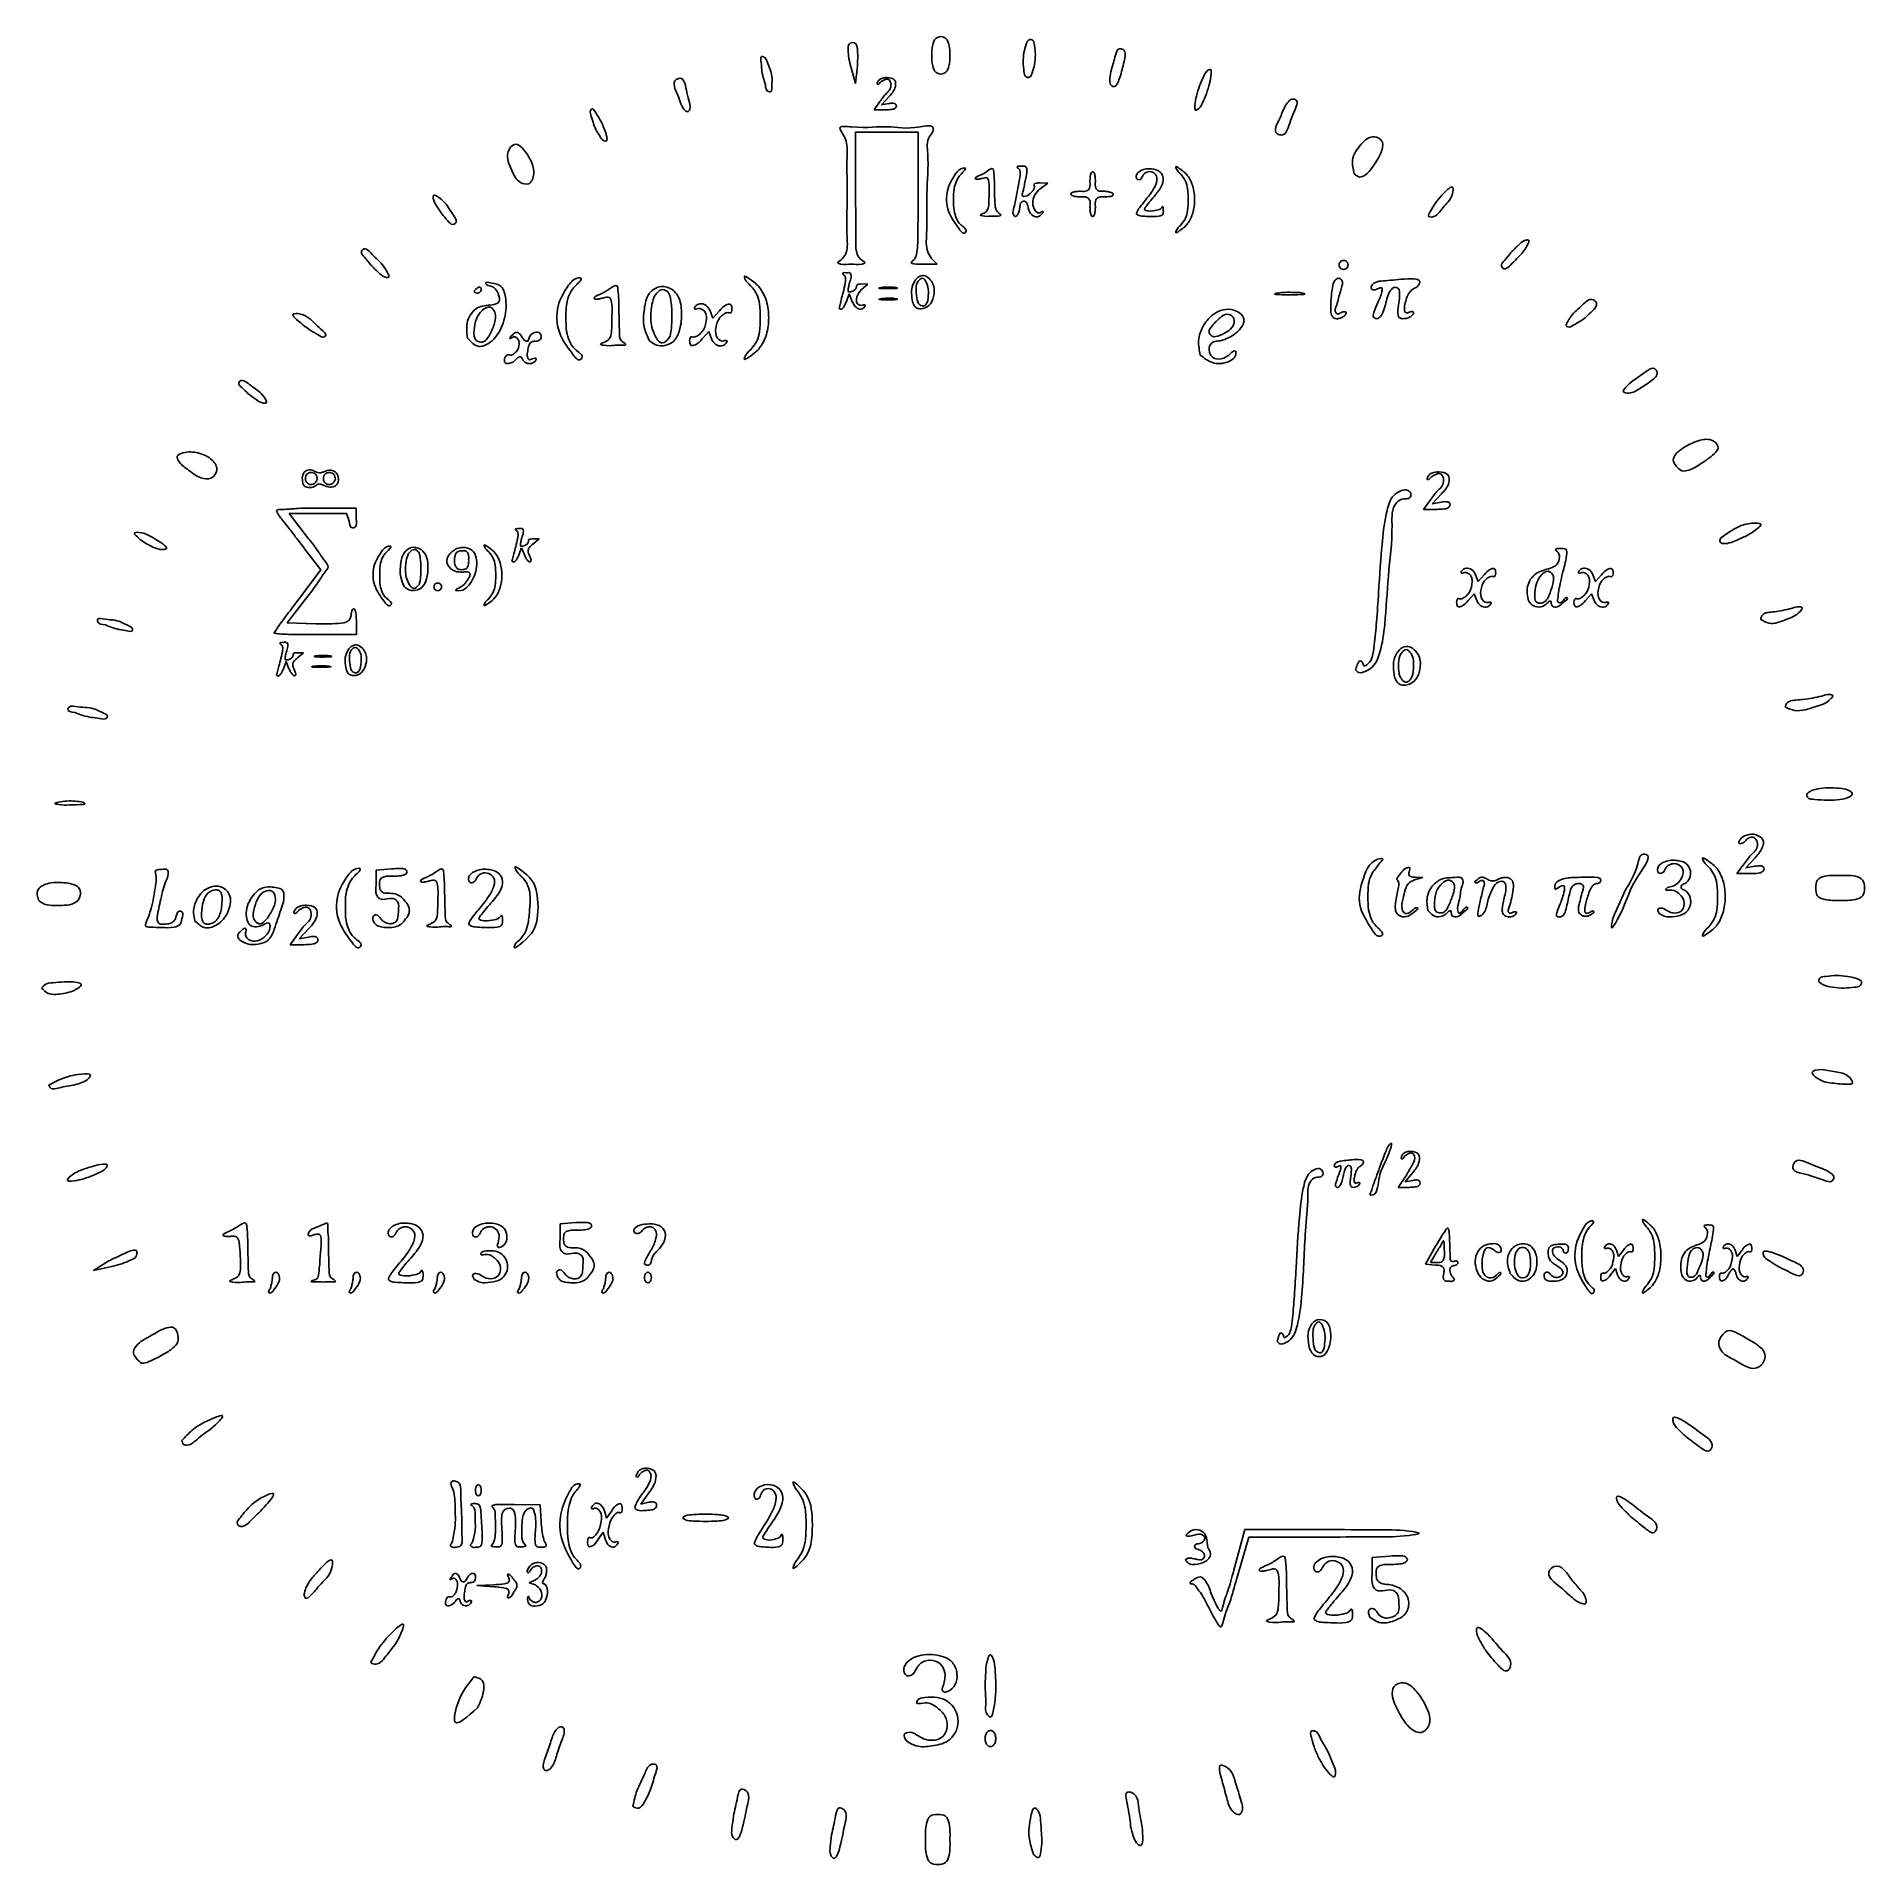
# Model space of a CAD drawing. Extents: x 376 to 676, y 43 to 343.
import ezdxf

# ---------------------------------------------------------------- set-up
doc = ezdxf.new("R2010")
doc.units = 0
doc.layers.get('0').update_dxf_attribs({"linetype": 'CONTINUOUS'})

msp = doc.modelspace()

# ---------------------------------------------------------------- linework, layer by layer
at = {"color": 7}
for p, q in [((522.54784, 340.167522), (522.54784, 340.167522)), ((510.015649, 335.544234), (509.228729, 338.490809)), ((510.353243, 338.463501), (510.015649, 335.544234)), ((537.557095, 339.018855), (537.557095, 339.018855)), ((552.038933, 337.853788), (552.038933, 337.853788)), ((480.921078, 333.537292), (480.921078, 333.537292)), ((495.251419, 335.371429), (495.251419, 335.371429)), ((515.558183, 333.414305), (514.286264, 332.017376)), ((566.016327, 333.489456), (566.016327, 333.489456)), ((513.106603, 331.217423), (514.052894, 332.585331)), ((514.927049, 331.217423), (513.106603, 331.217423)), ((514.286264, 332.017376), (515.516866, 332.244443)), ((467.594911, 327.683218), (467.594911, 327.683218)), ((515.181247, 327.53253), (510.035094, 327.53253)), ((510.035094, 327.53253), (510.035094, 317.425185)), ((520.327428, 327.53253), (515.181247, 327.53253)), ((520.327428, 317.334693), (520.327428, 327.53253)), ((579.732976, 329.893549), (579.733004, 329.893549)), ((453.629709, 321.290356), (453.629709, 321.290356)), ((540.326316, 319.226923), (541.583333, 319.212332)), ((541.583333, 319.212332), (540.352732, 318.26728)), ((591.905926, 320.733882), (591.905926, 320.733882)), ((536.507651, 317.478435), (536.507651, 317.478432)), ((548.519452, 315.326315), (548.519452, 315.326315)), ((605.202544, 315.855665), (605.202544, 315.855665)), ((442.149897, 314.134248), (442.149897, 314.134248)), ((530.955381, 314.189137), (530.955381, 314.189137)), ((556.126837, 314.158736), (556.126837, 314.158753)), ((563.413984, 312.298328), (563.413984, 312.298328)), ((526.887176, 311.896437), (526.887176, 311.896423)), ((507.69804, 306.600808), (507.69804, 306.600806)), ((522.539966, 306.830633), (523.459897, 305.883772)), ((617.602852, 307.800462), (617.602852, 307.800462)), ((430.487261, 305.753761), (430.487261, 305.753761)), ((523.459897, 305.883772), (521.110538, 305.898419)), ((589.411505, 305.778664), (589.411505, 305.778664)), ((447.445148, 301.407572), (447.445148, 301.407572)), ((509.00693, 301.047318), (508.539627, 299.780635)), ((509.509935, 299.780635), (509.00693, 301.047318)), ((512.048834, 302.62881), (511.007829, 301.735791)), ((511.015562, 302.644163), (512.048834, 302.62881)), ((514.174419, 302.068178), (514.174419, 302.068178)), ((514.174419, 300.22573), (514.174419, 300.22573)), ((579.291073, 301.153629), (579.291073, 301.153629)), ((588.093951, 300.257841), (588.093951, 300.257841)), ((486.188558, 298.219886), (486.629784, 297.027179)), ((486.629784, 297.027179), (487.709171, 298.219886)), ((507.35545, 298.629109), (507.35545, 298.629137)), ((519.421241, 299.695776), (519.421241, 299.695776)), ((521.896809, 299.906167), (521.896809, 299.906167)), ((595.756256, 299.620696), (595.756256, 299.620696)), ((419.344874, 295.955279), (419.344874, 295.955256)), ((450.021244, 294.323665), (450.021244, 294.323665)), ((485.949742, 294.840772), (484.870354, 293.648059)), ((486.390968, 293.648059), (485.949742, 294.840772)), ((571.350496, 294.994555), (571.350496, 294.994555)), ((626.612119, 295.80652), (626.612119, 295.80652)), ((446.34657, 293.756833), (446.34657, 293.756833)), ((463.480986, 291.326911), (463.480986, 291.326897)), ((468.751712, 293.053188), (468.751712, 293.053188)), ((476.185191, 293.366421), (476.185191, 293.366421)), ((479.560372, 293.952198), (479.560372, 293.952198)), ((482.811148, 293.359224), (482.811148, 293.359224)), ((492.832126, 291.832777), (492.832126, 291.832777)), ((452.452165, 290.422829), (452.452165, 290.422829)), ((566.633406, 290.985416), (566.633406, 290.985416)), ((637.618927, 286.742868), (637.618927, 286.742868)), ((410.370207, 284.628205), (410.370207, 284.628205)), ((400.373727, 272.249155), (400.373727, 272.249209)), ((421.707469, 270.603882), (421.707469, 270.603882)), ((424.669814, 270.603882), (424.669814, 270.603882)), ((644.719497, 272.753811), (644.719497, 272.753949)), ((419.529814, 269.50451), (419.529814, 269.504493)), ((603.277111, 265.648816), (604.408653, 267.237924)), ((606.208638, 268.200948), (604.687714, 266.578128)), ((421.786943, 264.990445), (417.087999, 264.990445)), ((417.087999, 264.990445), (420.283771, 260.840903)), ((421.548719, 265.836832), (428.081684, 265.836832)), ((426.485914, 264.990445), (421.786943, 264.990445)), ((426.928467, 263.720868), (426.485914, 264.990445)), ((428.081684, 265.836832), (428.058259, 264.14406)), ((605.453919, 265.648816), (603.277111, 265.648816)), ((604.687714, 266.578128), (606.159221, 266.841913)), ((392.908864, 260.511474), (392.908864, 260.511564)), ((422.275469, 255.732342), (419.622524, 259.197611)), ((455.219608, 259.345148), (454.777704, 258.181374)), ((455.695322, 258.181374), (455.219608, 259.345148)), ((458.096327, 260.798164), (457.08188, 259.953408)), ((457.119161, 260.812246), (458.096327, 260.798164)), ((652.06704, 260.95677), (652.06704, 260.95677)), ((418.43403, 250.645233), (422.275469, 255.732342)), ((446.543589, 257.372988), (446.543589, 257.372988)), ((453.657847, 257.12339), (453.657847, 257.123396)), ((435.994038, 252.959695), (435.994009, 252.959695)), ((438.457668, 253.38727), (438.457668, 253.38727)), ((440.83048, 252.929466), (440.83048, 252.929466)), ((444.928939, 252.720825), (444.928939, 252.720825)), ((611.818087, 254.916311), (612.225277, 253.815509)), ((612.225277, 253.815509), (613.221493, 254.916311)), ((631.081475, 254.916311), (631.488694, 253.815509)), ((631.488694, 253.815509), (632.48491, 254.916311)), ((420.131258, 251.392888), (416.782973, 247.004778)), ((432.645499, 250.62462), (432.645499, 250.624603)), ((449.837884, 250.993857), (449.837884, 250.993857)), ((608.700942, 250.430197), (608.700942, 250.430197)), ((611.597643, 251.797578), (610.601455, 250.696775)), ((612.004862, 250.696775), (611.597643, 251.797578)), ((620.501246, 250.613367), (620.501246, 250.613367)), ((624.035656, 251.955235), (624.035656, 251.955266)), ((627.964302, 250.430197), (627.964302, 250.430197)), ((630.86106, 251.797578), (629.864843, 250.696775)), ((631.268278, 250.696775), (630.86106, 251.797578)), ((386.964051, 246.674361), (386.964051, 246.674361)), ((416.782973, 247.004778), (421.446075, 246.884695)), ((428.134657, 247.216374), (428.134657, 245.100413)), ((658.631952, 247.590386), (658.631952, 247.590386)), ((414.592506, 245.329273), (414.59259, 245.329273)), ((428.134657, 245.100413), (421.363581, 245.100413)), ((416.582567, 240.656889), (416.140664, 239.493115)), ((417.058281, 239.493115), (416.582567, 240.656889)), ((419.459287, 242.109905), (418.444839, 241.265149)), ((418.48212, 242.123988), (419.459287, 242.109905)), ((421.469443, 241.594793), (421.469443, 241.594793)), ((415.020778, 238.435131), (415.020778, 238.435137)), ((421.038687, 239.901293), (421.038687, 239.901293)), ((426.431389, 239.415126), (426.431389, 239.415126)), ((428.807333, 239.810508), (428.807333, 239.810508)), ((592.121177, 239.295404), (592.121177, 239.295404)), ((598.520764, 238.1266), (598.520764, 238.1266)), ((601.524963, 238.626535), (601.524963, 238.626535)), ((381.960928, 232.290801), (381.960928, 232.290801)), ((662.634428, 233.236581), (662.634428, 233.236581)), ((379.220945, 217.605311), (379.220945, 217.606496)), ((666.13658, 218.934637), (666.13658, 218.934637)), ((654.724642, 205.86286), (655.879947, 207.485356)), ((657.717778, 208.468621), (656.164878, 206.8117)), ((656.164878, 206.8117), (657.667316, 207.081027)), ((431.372141, 206.456757), (433.900936, 206.65788)), ((431.372141, 204.042168), (431.372141, 206.456757)), ((603.169867, 205.207585), (601.817034, 204.830734)), ((601.882171, 205.26206), (603.169867, 205.207585)), ((656.947198, 205.86286), (654.724642, 205.86286)), ((375.938221, 201.500498), (375.938221, 201.500498)), ((636.309501, 202.994574), (636.309501, 202.994574)), ((667.637494, 203.523678), (667.637494, 203.523678)), ((401.618101, 198.085129), (401.618101, 198.085129)), ((405.502354, 198.665587), (405.502354, 198.665587)), ((413.507926, 198.562042), (413.507926, 198.562042)), ((598.718742, 199.592486), (598.718742, 199.592503)), ((603.996072, 199.840639), (603.996072, 199.840639)), ((607.526588, 200.918668), (607.526588, 200.918668)), ((612.362973, 200.33571), (612.362973, 200.335718)), ((625.597643, 200.655078), (625.5977, 200.655078)), ((641.937576, 199.343101), (641.937576, 199.343123)), ((393.568107, 197.719109), (393.568107, 197.719109)), ((417.246693, 194.206879), (418.435046, 195.875752)), ((420.325398, 196.887127), (418.728134, 195.18284)), ((418.728134, 195.18284), (420.27347, 195.459867)), ((431.004095, 197.883834), (431.004095, 197.883834)), ((440.222968, 197.596128), (440.222968, 197.596128)), ((446.544944, 197.559002), (446.544944, 197.559041)), ((594.774122, 196.771066), (594.774122, 196.771066)), ((650.037354, 197.081078), (650.037354, 197.081078)), ((408.955738, 194.975232), (408.955738, 194.975232)), ((419.532777, 194.206879), (417.246693, 194.206879)), ((427.246786, 194.798987), (427.246786, 194.798976)), ((454.949013, 194.991714), (454.948844, 194.991714)), ((376.457566, 187.08532), (376.457566, 187.08532)), ((668.137817, 188.112719), (668.137817, 188.112719)), ((377.655826, 171.192334), (377.655826, 171.192391)), ((670.63935, 171.463691), (670.63935, 171.463623)), ((380.960337, 156.058063), (380.960337, 156.058063)), ((589.266753, 156.244513), (589.266753, 156.244513)), ((599.097231, 154.377334), (600.46217, 156.378304)), ((601.536054, 156.828245), (600.278077, 155.269785)), ((666.386741, 156.430145), (666.386741, 156.430145)), ((594.973117, 154.634269), (594.973117, 154.634269)), ((600.904751, 154.377334), (599.097231, 154.377334)), ((600.278077, 155.269785), (601.49516, 155.523108)), ((461.564528, 148.381579), (464.155921, 148.587683)), ((461.564528, 145.907213), (461.564528, 148.381579)), ((451.376955, 145.251721), (451.376955, 145.251721)), ((603.614, 141.787463), (605.265395, 144.735372)), ((634.943517, 144.070477), (635.280321, 143.013337)), ((635.280321, 143.013337), (636.104297, 144.070477)), ((654.417132, 144.070491), (654.753908, 143.013346)), ((654.753908, 143.013346), (655.577912, 144.070491)), ((384.962813, 140.735214), (387.464374, 142.298525)), ((387.96467, 141.380227), (384.962813, 140.735214)), ((475.385402, 141.951078), (475.385402, 141.951078)), ((605.20071, 141.624793), (603.614, 141.787463)), ((605.415594, 143.714484), (604.422312, 142.044401)), ((604.422312, 142.044401), (605.558906, 142.044401)), ((606.695528, 143.928601), (606.695528, 143.928601)), ((634.761201, 141.075444), (633.937225, 140.018299)), ((635.098005, 140.018299), (634.761201, 141.075444)), ((661.295198, 141.487678), (661.295198, 141.487678)), ((407.893651, 139.312303), (407.893651, 139.312303)), ((420.821743, 139.104737), (420.821743, 139.104737)), ((433.346906, 139.263577), (433.346906, 139.263603)), ((447.432024, 139.321992), (447.432024, 139.321955)), ((461.187366, 139.596413), (461.187366, 139.596413)), ((475.385402, 139.571606), (475.385402, 139.571606)), ((606.581566, 140.211644), (606.581566, 140.211644)), ((612.217798, 140.191434), (612.217798, 140.191434)), ((617.512287, 140.220689), (617.512287, 140.220672)), ((620.784174, 140.940435), (620.784174, 140.940435)), ((623.071049, 139.731973), (623.071049, 139.731973)), ((632.365276, 139.762304), (632.365276, 139.762292)), ((640.015022, 138.409356), (640.015022, 138.409356)), ((645.666127, 139.938207), (645.666127, 139.938196)), ((648.424087, 140.967463), (648.424087, 140.967463)), ((651.838863, 139.762304), (651.838863, 139.762304)), ((413.947458, 137.747102), (413.947458, 137.747102)), ((427.192458, 137.747102), (427.192458, 137.747102)), ((441.013303, 137.747102), (441.013303, 137.747102)), ((454.834177, 137.747102), (454.834177, 137.747102)), ((468.655051, 137.747102), (468.655051, 137.747102)), ((630.001439, 137.960984), (630.001439, 137.960975)), ((579.262201, 129.069124), (579.262201, 129.069124)), ((392.133938, 126.126387), (392.133938, 126.126367)), ((584.566483, 127.912707), (584.566483, 127.912693)), ((587.003754, 128.181397), (587.003754, 128.181397)), ((654.379315, 126.031572), (654.379315, 126.031572)), ((399.478461, 112.855875), (399.478461, 112.855875)), ((646.349218, 113.46598), (646.349218, 113.46598)), ((447.673776, 104.661606), (447.673776, 104.661606)), ((454.041951, 102.314931), (458.287448, 102.248632)), ((458.287448, 102.248632), (458.437788, 99.545919)), ((474.029747, 102.406199), (474.029747, 102.406199)), ((476.138399, 104.220939), (474.797589, 102.391481)), ((474.797589, 102.391481), (476.094796, 102.688819)), ((408.532715, 99.499711), (408.532715, 99.499711)), ((468.818796, 101.309261), (469.177755, 100.06827)), ((469.177755, 100.06827), (470.055946, 101.309261)), ((481.637471, 100.137276), (481.637471, 100.137276)), ((637.253308, 100.355409), (637.253308, 100.355409)), ((443.805666, 96.035222), (443.805666, 96.035222)), ((447.107949, 96.035222), (447.107723, 96.035222)), ((466.07077, 96.251844), (466.07077, 96.251844)), ((468.62443, 97.793376), (467.746239, 96.55238)), ((468.983416, 96.55238), (468.62443, 97.793376)), ((572.128442, 91.52688), (573.966725, 98.239513)), ((574.599241, 96.960922), (572.465839, 89.608988)), ((573.966725, 98.239513), (588.253547, 98.239513)), ((588.569806, 96.960922), (574.599241, 96.960922)), ((450.386157, 95.710858), (450.386157, 95.710858)), ((493.430465, 95.893337), (493.430465, 95.893577)), ((500.640424, 93.457079), (500.640424, 93.457079)), ((564.182447, 93.137273), (564.182447, 93.137273)), ((594.86878, 93.635638), (597.74564, 93.864456)), ((594.86878, 90.888738), (594.86878, 93.635638)), ((463.551316, 92.930927), (463.551316, 92.930746)), ((419.520077, 87.505549), (419.520134, 87.505549)), ((447.909657, 89.050803), (450.672472, 89.164877)), ((450.662961, 88.831584), (447.909657, 89.050803)), ((453.154306, 87.739184), (453.154306, 87.739184)), ((456.470163, 89.475245), (457.49669, 89.960857)), ((457.49669, 89.131936), (456.470163, 89.475245)), ((626.087722, 88.480999), (626.087722, 88.480999)), ((442.784756, 86.560849), (442.784982, 86.560849)), ((456.201911, 86.715115), (456.201911, 86.715115)), ((567.838721, 85.773167), (567.838721, 85.773167)), ((578.087197, 83.55553), (578.087197, 83.55553)), ((585.27932, 83.513312), (585.27932, 83.513357)), ((594.465004, 83.843936), (594.465004, 83.843936)), ((613.563039, 78.240365), (613.563039, 78.240365)), ((430.490958, 76.440507), (430.490958, 76.440507)), ((447.465496, 74.07163), (447.465496, 74.07163)), ((524.473837, 72.66714), (524.473837, 72.66714)), ((531.30003, 72.292055), (531.30003, 72.292055)), ((599.340986, 68.004679), (599.340986, 68.004679)), ((518.393528, 63.527449), (518.393528, 63.527647)), ((531.30003, 63.912372), (531.30003, 63.912372)), ((459.015045, 60.458593), (459.015045, 60.458593)), ((586.051988, 60.785096), (586.051988, 60.785096)), ((473.517458, 52.856655), (473.517542, 52.856655)), ((490.005614, 51.212033), (490.005614, 51.212033)), ((571.224625, 53.266809), (571.224625, 53.266809)), ((506.125103, 48.129828), (506.125046, 48.129828)), ((555.192907, 49.54252), (555.19302, 49.54252)), ((521.547221, 47.359277), (521.547221, 47.359277)), ((539.224802, 44.962025), (539.224802, 44.962025))]:
    msp.add_line(p, q, dxfattribs=at)
for points, knots in [([(509.228729, 338.490809), (509.106058, 339.013236), (508.886121, 339.949897), (508.799562, 341.095214), (508.857718, 342.163692), (510.25557, 342.440091), (510.455289, 340.39206), (510.392997, 339.214808), (510.353243, 338.463501)], [0, 0, 0, 0, 1.594136, 2.858129, 3.566233, 4.481511, 5.869406, 8.317456, 8.317456, 8.317456, 8.317456]), ([(522.54784, 340.167522), (522.566064, 340.736976), (522.596392, 341.684671), (523.044471, 342.945178), (524.048531, 343.384006), (525.054063, 342.945178), (525.495518, 341.684675), (525.582251, 340.167522), (525.495517, 338.650369), (525.054063, 337.389866), (524.048531, 336.951037), (523.044471, 337.389866), (522.596392, 338.650374), (522.566064, 339.598068), (522.54784, 340.167522)], [0, 0, 0, 0, 1.720431, 2.863167, 3.7646, 4.666039, 5.808782, 7.529213, 9.249643, 10.392386, 11.293826, 12.195259, 13.337996, 15.058425, 15.058425, 15.058425, 15.058425]), ([(537.557095, 339.018855), (537.580974, 339.577042), (537.624925, 340.60443), (537.969474, 341.78234), (538.354507, 342.84305), (539.307451, 342.701435), (539.466217, 341.545891), (539.609209, 340.27753), (539.478202, 338.695855), (539.148016, 337.526541), (538.760409, 336.464294), (537.808867, 336.60674), (537.641772, 337.7573), (537.589501, 338.53605), (537.557095, 339.018855)], [0, 0, 0, 0, 1.645249, 3.028212, 3.925377, 4.448489, 5.379654, 6.898754, 8.544003, 9.926965, 10.824128, 11.347228, 12.278394, 13.797494, 13.797494, 13.797494, 13.797494]), ([(495.251419, 335.371429), (495.126308, 335.759863), (494.868053, 336.561671), (494.596552, 337.82436), (494.643232, 338.797429), (494.329634, 340.062202), (495.350394, 339.907554), (495.580017, 338.789482), (496.163659, 337.716414), (496.416813, 336.410185), (496.271742, 335.393825), (496.383585, 334.107714), (495.363443, 334.250657), (495.301468, 334.870697), (495.251419, 335.371429)], [0, 0, 0, 0, 1.236094, 2.551552, 3.67586, 4.69159, 4.995768, 6.28647, 7.543541, 8.858998, 9.999645, 11.102042, 11.401255, 12.657041, 12.657041, 12.657041, 12.657041]), ([(552.038933, 337.853788), (552.257279, 338.571569), (552.584655, 339.64777), (553.051139, 341.410298), (554.584838, 341.040561), (553.957392, 338.579136), (553.684807, 337.156427), (552.715356, 334.610859), (551.713342, 335.493008), (551.814718, 336.570934), (551.954964, 337.373355), (552.038933, 337.853788)], [0, 0, 0, 0, 2.439619, 3.657828, 4.302099, 6.241696, 9.087239, 10.827815, 11.388957, 12.385511, 13.872449, 13.872449, 13.872449, 13.872449]), ([(480.921078, 333.537292), (480.41451, 334.602325), (479.782686, 335.9307), (481.989114, 336.768267), (482.244044, 334.144828), (482.738518, 332.650728), (483.028177, 331.532343), (482.477298, 330.717972), (481.753288, 331.422729), (481.308932, 332.272185), (481.060237, 333.083382), (480.921078, 333.537292)], [0, 0, 0, 0, 2.661955, 3.320156, 5.927989, 7.610606, 8.7141, 9.246435, 9.907867, 11.00388, 12.396298, 12.396298, 12.396298, 12.396298]), ([(514.052894, 332.585331), (514.230256, 332.827589), (514.558662, 333.276155), (514.993399, 333.849311), (515.531643, 334.27925), (515.900239, 334.9511), (515.887551, 335.771889), (515.375041, 336.376238), (514.857618, 336.20055), (514.469037, 336.002838), (514.078183, 335.760562), (513.880848, 335.361357), (513.508718, 335.459514), (513.736409, 335.886901), (513.967598, 336.237956), (514.559358, 336.467772), (515.378679, 336.561755), (516.664165, 336.353866), (516.679478, 334.625051), (515.991604, 333.882302), (515.558183, 333.414305)], [0, 0, 0, 0, 0.902069, 1.670279, 2.143388, 2.958593, 3.862453, 4.515804, 4.898326, 5.36831, 5.845049, 6.306403, 6.428634, 6.817756, 7.269946, 7.850244, 8.559029, 9.871396, 10.979569, 12.86717, 12.86717, 12.86717, 12.86717]), ([(566.016327, 333.489456), (566.16325, 334.056591), (566.443862, 335.13978), (567.096856, 336.54696), (567.510957, 337.459675), (568.450188, 338.091793), (568.427251, 336.671487), (568.142853, 335.578373), (567.702765, 333.877974), (567.054588, 332.48978), (566.639539, 331.57331), (565.700712, 330.942783), (565.721958, 332.356365), (565.894018, 333.018663), (566.016327, 333.489456)], [0, 0, 0, 0, 1.76498, 3.37099, 4.50214, 5.094525, 5.775245, 7.448718, 9.213698, 10.819708, 11.950861, 12.543239, 13.223959, 14.89743, 14.89743, 14.89743, 14.89743]), ([(579.733004, 329.893549), (579.935516, 330.418778), (580.295637, 331.352779), (580.914191, 332.424024), (581.634606, 333.115232), (582.735733, 332.83472), (582.180943, 331.090781), (581.336595, 329.683804), (580.801413, 326.776929), (578.411308, 327.450619), (579.155579, 328.826305), (579.732976, 329.893549)], [0, 0, 0, 0, 1.683406, 2.993556, 3.725774, 4.519651, 5.530384, 8.036366, 10.781139, 11.545187, 14.188874, 14.188874, 14.188874, 14.188874]), ([(467.594911, 327.683218), (467.396871, 328.089313), (467.009157, 328.884346), (466.765498, 330.03814), (466.362364, 330.901966), (466.891931, 331.627887), (467.552252, 330.460068), (468.16376, 329.589149), (468.837317, 328.072785), (469.161608, 327.113427), (469.360086, 326.021824), (468.574958, 326.142823), (468.139147, 326.808373), (467.796985, 327.35839), (467.594911, 327.683218)], [0, 0, 0, 0, 1.343567, 2.630376, 3.60412, 3.967996, 4.766687, 6.269196, 7.962766, 9.249575, 9.907716, 10.307477, 11.106074, 12.258037, 12.258037, 12.258037, 12.258037]), ([(515.516866, 332.244443), (515.743564, 332.282033), (516.108141, 332.342486), (516.641766, 332.248676), (516.81299, 331.819001), (516.523836, 331.379983), (515.811044, 331.247416), (515.264299, 331.228865), (514.927049, 331.217423)], [0, 0, 0, 0, 0.698623, 1.123525, 1.478883, 1.882252, 2.518455, 3.542622, 3.542622, 3.542622, 3.542622]), ([(507.69804, 306.600806), (507.957592, 306.888972), (508.845776, 307.875075), (508.458819, 311.699185), (508.823668, 316.89993), (508.551136, 322.200527), (508.741444, 326.01433), (507.935032, 327.322947), (507.053937, 328.687288), (511.659497, 328.079828), (515.046789, 328.811489), (518.907278, 327.868853), (522.867257, 328.905038), (522.771642, 327.524691), (521.618334, 326.467421), (522.161226, 322.607629), (521.576334, 317.448239), (521.863974, 312.139), (521.53471, 308.36078), (522.304371, 307.189243), (522.539966, 306.830633)], [0, 0, 0, 0, 1.134304, 3.881572, 10.611012, 17.17381, 20.073505, 21.342678, 22.065624, 24.016744, 29.86955, 35.23957, 37.39711, 37.821396, 38.945249, 41.809631, 48.341712, 55.01153, 57.880106, 59.145531, 59.145531, 59.145531, 59.145531]), ([(453.629709, 321.290356), (453.164777, 322.270605), (452.458693, 323.759289), (454.182985, 326.283848), (455.925236, 324.401911), (456.710149, 323.043759), (457.18094, 321.838064), (457.335227, 320.501558), (456.730057, 318.755697), (454.489524, 319.304326), (453.964134, 320.517891), (453.629709, 321.290356)], [0, 0, 0, 0, 3.079084, 4.676146, 7.04802, 8.451791, 9.772504, 10.783606, 12.616193, 13.999992, 16.423342, 16.423342, 16.423342, 16.423342]), ([(591.905926, 320.733882), (591.724375, 321.492937), (591.303844, 323.251152), (592.804457, 325.478692), (594.775529, 327.26138), (596.873306, 326.114309), (596.245699, 323.7539), (595.097938, 322.055674), (593.985189, 320.588149), (592.718799, 319.99764), (592.182094, 320.483748), (591.905926, 320.733882)], [0, 0, 0, 0, 2.247075, 5.204944, 7.705995, 9.125312, 10.981405, 13.872818, 15.561458, 16.524083, 17.544466, 17.544466, 17.544466, 17.544466]), ([(526.887176, 311.896423), (526.272992, 312.749495), (524.982056, 314.542542), (524.835254, 317.985644), (526.13835, 320.308448), (527.189951, 321.678779), (528.440631, 321.691934), (527.09665, 320.488199), (526.590862, 319.63978), (526.117899, 318.107151), (526.158145, 316.488233), (526.126073, 314.854842), (526.554569, 313.407371), (527.119086, 312.330141), (528.483248, 311.560651), (527.723374, 310.709471), (527.276753, 311.343441), (526.887176, 311.896437)], [0, 0, 0, 0, 3.11399, 6.545213, 9.551255, 11.102764, 11.435604, 12.611005, 14.001543, 15.29242, 17.108598, 18.90508, 20.177048, 21.487873, 22.921393, 23.127613, 24.53596, 24.53596, 24.53596, 24.53596]), ([(530.955381, 314.189137), (531.204573, 314.314874), (531.756846, 314.593539), (531.978067, 315.894859), (531.922765, 317.488564), (532.06185, 318.877303), (531.724675, 320.279978), (530.88611, 319.955183), (530.340341, 319.879642), (529.961187, 319.785972), (529.461112, 320.020455), (530.873365, 320.66128), (531.342411, 320.922344), (532.650616, 321.875252), (532.771677, 320.749348), (532.84235, 319.719074), (532.860331, 317.941309), (532.867671, 316.313333), (533.021261, 314.837778), (533.477159, 314.314286), (534.106957, 313.872171), (533.033111, 313.719503), (532.193207, 313.797906), (531.324965, 313.686936), (530.308815, 313.931809), (530.723162, 314.096716), (530.955381, 314.189137)], [0, 0, 0, 0, 0.795736, 1.763554, 3.636316, 5.597164, 6.325648, 7.110378, 7.685403, 8.087956, 8.258579, 9.100431, 10.589235, 11.595996, 12.082315, 13.31835, 15.04724, 17.211559, 18.410467, 19.15316, 19.547643, 20.019571, 21.300033, 22.592532, 22.989042, 23.494603, 23.494603, 23.494603, 23.494603]), ([(536.507651, 317.478432), (536.674148, 318.249644), (536.928303, 319.426888), (537.163134, 320.884235), (536.951863, 321.55345), (536.478793, 321.805474), (536.869791, 322.046998), (537.29349, 321.958596), (538.006324, 322.07357), (538.28008, 321.183941), (538.014268, 320.33943), (537.864106, 319.323653), (537.674003, 318.452832), (537.526069, 317.797856), (537.281013, 317.000824), (538.214724, 317.015877), (538.701195, 317.497538), (539.20437, 317.958018), (539.443307, 318.376743), (539.370043, 318.714619), (539.300297, 319.081525), (539.810317, 319.217659), (540.126178, 319.22333), (540.326316, 319.226923)], [0, 0, 0, 0, 2.392743, 3.652491, 4.259237, 4.553476, 4.757411, 5.288654, 5.986098, 6.505377, 7.670825, 8.667961, 9.597615, 10.25915, 10.917889, 11.370546, 12.442866, 12.986841, 13.437927, 13.775683, 14.036617, 14.405728, 15.044081, 15.044081, 15.044081, 15.044081]), ([(548.519452, 315.326315), (548.564685, 315.711745), (548.634793, 316.309139), (547.926963, 317.062442), (547.037719, 316.889257), (546.221029, 316.991079), (545.699539, 317.06887), (545.277568, 317.399068), (545.699555, 317.729261), (546.220884, 317.807079), (547.038574, 317.908732), (547.923385, 317.736296), (548.644156, 318.487409), (548.469678, 319.381412), (548.572331, 320.226655), (548.641967, 320.754539), (548.966965, 321.197402), (549.2918, 320.754443), (549.362533, 320.227604), (549.457498, 319.38458), (549.318773, 318.538214), (549.889303, 317.777663), (550.681242, 317.892265), (551.408781, 317.820898), (551.913908, 317.672953), (552.386083, 317.480572), (552.262726, 317.031833), (551.670856, 316.992402), (550.937053, 316.885929), (550.02051, 317.065698), (549.288276, 316.31573), (549.464516, 315.416957), (549.361489, 314.571566), (549.292, 314.043588), (548.966784, 313.60073), (548.642819, 314.043724), (548.564879, 314.570223), (548.536043, 315.050178), (548.519452, 315.326315)], [0, 0, 0, 0, 1.102873, 1.709391, 2.781147, 3.572582, 4.159088, 4.47515, 4.791211, 5.377717, 6.169152, 7.240908, 7.847425, 8.9503, 9.764654, 10.365732, 10.681351, 10.99697, 11.598047, 12.412402, 13.489304, 14.067617, 14.94928, 15.652933, 16.248555, 16.643527, 16.891516, 17.378461, 18.179627, 19.271524, 19.881437, 20.986579, 21.800934, 22.402009, 22.717627, 23.033245, 23.63432, 24.448676, 24.448676, 24.448676, 24.448676]), ([(556.126837, 314.158753), (556.180534, 314.304838), (556.331103, 314.714471), (556.798718, 315.353239), (557.652819, 316.43409), (558.681258, 317.699653), (559.461979, 319.106829), (559.604313, 320.374402), (558.806231, 321.095559), (557.803024, 321.114575), (557.153015, 320.486249), (556.936231, 319.764703), (556.202608, 319.690394), (555.990241, 320.644909), (557.056508, 321.484902), (558.538349, 321.652876), (560.091256, 321.248729), (560.747906, 319.888344), (560.190297, 318.37774), (559.229056, 317.211563), (558.274686, 316.12726), (557.826232, 315.487471), (557.264177, 314.789786), (558.494279, 314.51186), (559.316434, 314.754062), (560.153726, 314.873539), (560.426492, 315.443145), (560.574453, 315.066384), (560.556503, 314.707767), (560.600468, 313.961946), (559.534986, 313.665914), (558.487649, 313.704048), (557.352251, 313.768275), (556.536738, 313.815475), (556.225407, 314.076192), (556.126837, 314.158736)], [0, 0, 0, 0, 0.465423, 1.305084, 2.349601, 4.613459, 6.162748, 7.199166, 8.105402, 9.037, 9.928094, 10.650743, 11.087978, 11.683718, 12.906053, 14.603214, 16.16763, 17.320755, 18.664071, 20.703799, 21.929852, 22.86357, 23.309099, 24.056456, 25.378682, 26.328158, 26.517758, 26.707962, 27.153759, 27.848839, 28.529379, 30.011936, 31.140597, 31.960139, 32.339824, 32.339824, 32.339824, 32.339824]), ([(563.413984, 312.298328), (563.698832, 312.661508), (564.250646, 313.365068), (564.631304, 314.840434), (564.627033, 316.475627), (564.634376, 318.122826), (564.242179, 319.571768), (563.480984, 320.685982), (562.784576, 321.210443), (562.511129, 322.084359), (563.779256, 321.178302), (564.595393, 320.5582), (565.566602, 318.575865), (565.765452, 316.477876), (565.566651, 314.3797), (564.595232, 312.397847), (563.779667, 311.776478), (562.510745, 310.872176), (562.785881, 311.742366), (563.131712, 312.048476), (563.413984, 312.298328)], [0, 0, 0, 0, 1.370926, 2.655784, 4.467955, 6.280125, 7.564983, 8.935908, 10.142143, 10.413746, 11.057795, 12.86486, 14.800217, 17.012925, 19.225635, 21.160991, 22.968056, 23.612105, 23.883707, 25.08994, 25.08994, 25.08994, 25.08994]), ([(540.352732, 318.26728), (540.001162, 317.934024), (539.334388, 317.301985), (539.027109, 315.925929), (539.312525, 314.924194), (539.767384, 314.386086), (540.145545, 314.280975), (540.475932, 314.366485), (540.687706, 314.613928), (540.91622, 314.460935), (540.50971, 313.982217), (539.970128, 313.467605), (538.760812, 313.983698), (538.325553, 314.995771), (538.242831, 316.322983), (536.987348, 316.16077), (537.036201, 315.112391), (536.846755, 314.357171), (536.635822, 313.913497), (536.200698, 313.598992), (535.74506, 314.302726), (536.200183, 315.565564), (536.384435, 316.711861), (536.507651, 317.478435)], [0, 0, 0, 0, 1.424572, 2.701788, 4.010216, 4.404872, 4.755433, 5.115235, 5.421776, 5.523106, 5.79674, 6.822425, 7.805454, 9.065609, 10.246079, 10.81415, 12.060199, 12.698558, 13.212066, 13.568386, 13.994964, 15.153036, 17.490912, 17.490912, 17.490912, 17.490912]), ([(605.202544, 315.855665), (605.563555, 316.326328), (606.215429, 317.176198), (607.002606, 317.990829), (608.239777, 318.920369), (607.97809, 316.452236), (606.452594, 315.495224), (605.449645, 313.549494), (603.893446, 313.650999), (604.550047, 314.878816), (604.940034, 315.462663), (605.202544, 315.855665)], [0, 0, 0, 0, 1.726175, 3.116935, 3.914158, 5.051609, 7.789101, 10.186499, 10.66751, 11.456142, 13.080153, 13.080153, 13.080153, 13.080153]), ([(442.149897, 314.134248), (441.852041, 314.588228), (441.332974, 315.379368), (440.787507, 316.264052), (440.599085, 317.628386), (442.871059, 316.006611), (443.277151, 314.941185), (444.961016, 312.759342), (443.71253, 312.2969), (442.978965, 313.17102), (442.463684, 313.769683), (442.149897, 314.134248)], [0, 0, 0, 0, 1.600905, 2.78986, 3.365902, 4.834724, 7.521579, 9.445858, 9.902665, 10.870573, 12.377911, 12.377911, 12.377911, 12.377911]), ([(510.035094, 317.425185), (510.072255, 315.126756), (510.124482, 311.896482), (510.027108, 307.930284), (510.742123, 306.692718), (511.869438, 306.123049), (510.557629, 305.72754), (509.369461, 306.005838), (508.155778, 305.72841), (506.873446, 306.122087), (507.388315, 306.420996), (507.69804, 306.600808)], [0, 0, 0, 0, 7.060001, 9.922319, 11.068791, 11.807243, 12.296352, 14.06604, 15.835728, 16.324837, 17.06329, 17.06329, 17.06329, 17.06329]), ([(521.110538, 305.898419), (520.684255, 305.867528), (520.117248, 305.826438), (518.968718, 306.094021), (519.843746, 306.687697), (520.251392, 308.088887), (520.300046, 311.875938), (520.316259, 315.108183), (520.327428, 317.334693)], [0, 0, 0, 0, 1.469664, 1.954827, 2.486009, 3.619227, 6.671357, 13.428203, 13.428203, 13.428203, 13.428203]), ([(617.602852, 307.800462), (618.024821, 308.212568), (618.750892, 308.921669), (619.556785, 309.718856), (620.961684, 310.055718), (619.500239, 307.488376), (618.5242, 306.892481), (616.591673, 304.618177), (615.907693, 305.808536), (616.768044, 306.703306), (617.284829, 307.382496), (617.602852, 307.800462)], [0, 0, 0, 0, 1.747928, 3.007614, 3.584455, 5.167835, 7.960207, 10.038548, 10.439091, 11.476348, 13.135987, 13.135987, 13.135987, 13.135987]), ([(430.487261, 305.753761), (430.169216, 306.17172), (429.652403, 306.850891), (428.792064, 307.745705), (429.476111, 308.936024), (431.408573, 306.661752), (432.384622, 306.065837), (433.846098, 303.498506), (432.441186, 303.835361), (431.63529, 304.632548), (430.909225, 305.341653), (430.487261, 305.753761)], [0, 0, 0, 0, 1.659672, 2.696918, 3.097473, 5.175799, 7.968172, 9.551558, 10.128405, 11.388097, 13.136017, 13.136017, 13.136017, 13.136017]), ([(589.411505, 305.778664), (589.431946, 305.908151), (589.472282, 306.163666), (589.765038, 306.444703), (590.146836, 306.550166), (590.532695, 306.444706), (590.813505, 306.163669), (590.919043, 305.778665), (590.813505, 305.393661), (590.532695, 305.112625), (590.146836, 305.007164), (589.765039, 305.112628), (589.472282, 305.393663), (589.431946, 305.649177), (589.411505, 305.778664)], [0, 0, 0, 0, 0.384218, 0.758169, 1.142369, 1.526589, 1.900545, 2.284764, 2.66898, 3.042936, 3.427155, 3.811355, 4.185306, 4.569522, 4.569522, 4.569522, 4.569522]), ([(446.34657, 293.756833), (446.232325, 294.692698), (446.007314, 296.535932), (447.783043, 299.104117), (449.880695, 299.07929), (451.830896, 299.526914), (451.436665, 301.296481), (450.60607, 302.388696), (449.428685, 302.363832), (449.274658, 303.036651), (450.745166, 302.692889), (452.147952, 302.524378), (452.881245, 299.584595), (452.4713, 296.62872), (451.177866, 293.645507), (448.211513, 291.765201), (446.930173, 293.133584), (446.34657, 293.756833)], [0, 0, 0, 0, 2.789414, 5.49389, 7.962245, 9.128041, 10.55239, 12.238308, 13.138571, 13.294314, 14.037825, 15.958168, 18.152253, 21.695624, 25.146464, 27.887777, 30.180679, 30.180679, 30.180679, 30.180679]), ([(463.480986, 291.326897), (462.685126, 292.3978), (461.018854, 294.639923), (460.822584, 299.001731), (462.520208, 301.934954), (463.879924, 303.638757), (465.484828, 303.658785), (463.757957, 302.141), (463.098191, 301.079205), (462.484878, 299.146358), (462.536237, 297.106464), (462.494953, 295.049107), (463.052239, 293.222713), (463.782949, 291.873111), (465.548212, 290.902524), (464.561105, 289.83051), (463.98441, 290.629465), (463.480986, 291.326911)], [0, 0, 0, 0, 3.949209, 8.268352, 12.073793, 14.06232, 14.493545, 15.986697, 17.753235, 19.381868, 21.668049, 23.929432, 25.533957, 27.198876, 29.022255, 29.285197, 31.091799, 31.091799, 31.091799, 31.091799]), ([(492.832126, 291.832777), (493.200928, 292.288883), (493.91299, 293.169505), (494.409702, 295.030701), (494.403574, 297.090726), (494.413628, 299.165868), (493.902111, 300.993655), (492.91828, 302.392501), (492.016385, 303.046281), (491.662975, 304.155537), (493.300353, 303.007246), (494.355781, 302.241202), (495.619245, 299.741134), (495.87944, 297.093555), (495.619307, 294.445741), (494.355573, 291.946283), (493.300891, 291.178615), (491.662471, 290.032587), (492.018063, 291.137104), (492.465928, 291.519836), (492.832126, 291.832777)], [0, 0, 0, 0, 1.74162, 3.362613, 5.643746, 7.924878, 9.545871, 11.28749, 12.822855, 13.165266, 13.995462, 16.308094, 18.758081, 21.544669, 24.331258, 26.781246, 29.093876, 29.924071, 30.266482, 31.801844, 31.801844, 31.801844, 31.801844]), ([(507.35545, 298.629137), (507.385698, 298.763512), (507.48727, 299.214742), (507.711372, 300.089308), (508.037437, 301.351578), (508.331717, 302.554543), (508.479448, 303.604546), (508.243207, 304.079976), (507.842068, 304.307331), (508.187334, 304.53583), (508.57221, 304.459277), (509.208361, 304.568196), (509.420768, 303.783747), (509.107624, 303.118099), (508.938296, 302.32581), (508.845982, 301.823523), (508.804602, 301.259284), (509.552377, 301.395484), (510.034946, 301.668877), (510.257501, 302.136149), (510.204174, 302.514852), (510.608738, 302.626426), (510.861856, 302.637461), (511.015562, 302.644163)], [0, 0, 0, 0, 0.413139, 1.387316, 2.711759, 4.302309, 5.189508, 5.701037, 5.969981, 6.1604, 6.633302, 7.260798, 7.699267, 8.693206, 9.475508, 10.065821, 10.346372, 10.897981, 11.646725, 12.14376, 12.350054, 12.666312, 13.15529, 13.15529, 13.15529, 13.15529]), ([(519.421241, 299.695776), (519.261638, 300.631965), (518.981443, 302.275521), (520.87313, 304.675663), (522.93975, 302.991082), (523.041242, 301.078834), (522.571166, 299.342205), (521.350952, 298.557917), (520.350326, 298.520344), (519.68666, 298.957134), (519.518785, 299.424318), (519.421241, 299.695776)], [0, 0, 0, 0, 2.830463, 4.969111, 6.975744, 8.878044, 10.607953, 12.091376, 12.876613, 13.484775, 14.328258, 14.328258, 14.328258, 14.328258]), ([(521.896809, 299.906167), (521.957175, 300.424985), (522.077301, 301.457409), (521.847838, 302.687383), (521.06004, 303.857754), (520.094225, 303.013834), (519.945353, 301.806539), (520.046404, 300.491195), (520.334918, 299.22514), (521.518982, 298.878256), (521.756604, 299.524726), (521.896809, 299.906167)], [0, 0, 0, 0, 1.537921, 3.060394, 3.985465, 4.803983, 6.032756, 7.620065, 8.852551, 9.56641, 10.593823, 10.593823, 10.593823, 10.593823]), ([(588.093951, 300.257841), (588.156435, 300.8619), (588.259618, 301.859396), (588.523867, 303.072636), (589.193604, 303.675263), (589.795553, 303.450908), (590.013925, 302.894518), (589.881318, 302.193221), (589.613907, 301.324875), (589.315733, 300.304946), (589.065381, 299.225984), (588.645597, 298.407154), (589.01565, 297.56497), (589.730764, 297.941956), (590.164666, 298.121236), (590.685269, 298.035263), (590.483356, 297.565249), (590.130459, 297.277481), (589.584623, 297.025496), (588.949485, 296.872196), (588.119222, 297.238658), (588.026969, 298.63379), (588.067563, 299.618039), (588.093951, 300.257841)], [0, 0, 0, 0, 1.824341, 3.012581, 3.686712, 4.174045, 4.674028, 5.347108, 6.272792, 7.414182, 8.524183, 9.614801, 10.057599, 10.80147, 11.402194, 11.689382, 12.016789, 12.541782, 13.15361, 13.772402, 14.471925, 15.539668, 17.522974, 17.522974, 17.522974, 17.522974]), ([(595.756256, 299.620696), (596.025854, 300.123032), (596.383009, 300.788512), (596.55258, 302.239271), (595.638537, 301.816608), (595.153569, 301.605245), (594.60868, 301.807969), (594.890779, 303.089123), (597.750144, 303.152139), (599.512798, 303.492137), (602.92344, 303.549555), (602.52768, 302.489874), (602.167133, 302.120547), (601.597937, 301.87159), (600.998906, 301.381128), (600.549351, 300.551547), (600.264052, 299.516252), (600.054894, 298.671711), (600.293922, 297.781381), (600.946196, 297.979056), (601.321021, 298.166279), (601.727061, 297.998126), (601.517324, 297.569921), (601.159961, 297.27248), (600.583903, 297.018555), (599.945737, 296.898981), (599.121078, 297.074957), (598.986952, 298.26019), (599.214483, 299.500171), (599.383001, 300.772141), (599.335981, 301.871324), (598.553756, 302.222923), (597.857977, 301.694813), (597.395133, 300.762827), (597.094387, 299.531338), (596.787482, 298.295885), (596.32972, 297.381064), (595.694847, 296.82894), (594.885526, 297.141028), (595.256402, 298.363665), (595.552808, 299.109066), (595.756256, 299.620696)], [0, 0, 0, 0, 1.88653, 2.499219, 3.267812, 3.915815, 4.259995, 4.710544, 7.09219, 10.837863, 12.881744, 13.308071, 13.839031, 14.423131, 15.14684, 16.119242, 17.201005, 18.328883, 18.856177, 19.450116, 19.930383, 20.174536, 20.498859, 21.030435, 21.664049, 22.31608, 23.020037, 23.841372, 25.418804, 26.943105, 27.781211, 28.39523, 29.076336, 30.132756, 31.512225, 32.86494, 33.929474, 34.593262, 35.155947, 35.963109, 37.729665, 37.729665, 37.729665, 37.729665]), ([(447.445148, 301.407572), (447.468087, 301.469071), (447.526749, 301.626337), (447.748288, 301.823459), (447.998246, 302.019717), (448.285638, 302.158087), (448.570214, 302.042717), (448.627352, 301.744029), (448.5513, 301.450761), (448.332718, 301.209793), (448.025554, 301.130707), (447.758619, 301.176211), (447.5238, 301.242004), (447.467591, 301.360326), (447.445148, 301.407572)], [0, 0, 0, 0, 0.194821, 0.498201, 0.861155, 1.168674, 1.396313, 1.668338, 1.987647, 2.291025, 2.59494, 2.88907, 3.116708, 3.268021, 3.268021, 3.268021, 3.268021]), ([(468.751712, 293.053188), (469.074416, 293.209885), (469.782885, 293.553902), (470.080263, 295.198742), (470.002125, 297.203852), (470.190568, 298.962652), (469.738155, 300.725631), (468.663084, 300.309103), (467.95387, 300.216209), (467.465147, 300.097594), (466.81711, 300.391723), (468.648866, 301.202865), (469.255218, 301.527436), (470.958448, 302.738904), (471.100317, 301.24279), (471.201798, 299.871577), (471.200994, 297.451219), (471.296749, 295.401719), (471.291741, 293.354829), (472.06076, 293.044189), (472.512738, 292.55802), (471.204121, 292.658203), (470.292015, 292.544799), (469.248477, 292.461691), (467.929709, 292.728083), (468.458576, 292.937252), (468.751712, 293.053188)], [0, 0, 0, 0, 1.021716, 2.243089, 4.60041, 7.068556, 7.989887, 9.006442, 9.750597, 10.272055, 10.491892, 11.570395, 13.486087, 14.785471, 15.435379, 17.090375, 19.405638, 22.345439, 23.802406, 24.615576, 24.794251, 25.479468, 26.801615, 28.458923, 28.970266, 29.606135, 29.606135, 29.606135, 29.606135]), ([(476.185191, 293.366421), (475.862793, 294.071323), (475.111644, 295.713656), (475.308841, 298.41508), (475.80672, 300.986923), (477.644232, 302.381927), (479.68761, 302.142145), (481.269046, 300.482328), (481.585037, 297.893789), (481.3861, 295.370885), (480.468556, 293.180725), (478.837492, 292.467585), (477.317265, 292.467812), (476.569308, 293.061519), (476.185191, 293.366421)], [0, 0, 0, 0, 2.29161, 5.339166, 7.964593, 9.854019, 11.640424, 13.630269, 16.247183, 19.153204, 21.322053, 22.867601, 24.222489, 25.652887, 25.652887, 25.652887, 25.652887]), ([(479.560372, 293.952198), (479.62536, 294.220048), (479.787879, 294.889862), (479.874633, 296.042015), (479.944253, 297.752874), (479.833859, 299.511001), (479.555994, 301.228376), (478.342976, 301.963885), (477.14356, 301.062062), (476.58827, 299.452901), (476.337706, 297.063027), (476.586895, 294.877997), (478.23136, 292.350295), (479.146648, 293.453523), (479.560372, 293.952198)], [0, 0, 0, 0, 0.825713, 2.064872, 3.457756, 5.945506, 7.442227, 8.405038, 9.573993, 11.27656, 13.510092, 16.57543, 18.496681, 20.081453, 20.081453, 20.081453, 20.081453]), ([(511.007829, 301.735791), (510.718598, 301.37032), (510.200135, 300.715194), (510.091089, 299.315089), (511.058856, 299.041419), (511.449413, 299.277547), (511.706162, 299.172037), (511.491761, 298.737335), (510.94785, 298.363816), (509.97532, 298.821365), (509.68109, 299.427843), (509.509935, 299.780635)], [0, 0, 0, 0, 1.419255, 2.544092, 3.424989, 3.72869, 3.881708, 4.084741, 4.887048, 5.722332, 6.883924, 6.883924, 6.883924, 6.883924]), ([(514.174419, 302.068178), (514.43431, 302.097835), (514.984494, 302.160618), (515.852651, 302.130241), (516.386014, 302.145865), (517.112863, 301.939756), (516.081589, 301.875966), (515.407031, 301.877828), (514.722725, 301.872252), (513.703988, 301.944519), (514.039939, 302.032828), (514.174419, 302.068178)], [0, 0, 0, 0, 0.791608, 1.675814, 2.467441, 2.76611, 3.213552, 4.284946, 5.356361, 5.80381, 6.102478, 6.102478, 6.102478, 6.102478]), ([(514.174419, 300.22573), (514.43431, 300.255388), (514.984493, 300.318172), (515.852652, 300.287795), (516.386014, 300.303417), (517.112863, 300.097307), (516.081589, 300.033521), (515.407031, 300.035382), (514.722726, 300.029807), (513.703988, 300.10207), (514.039939, 300.19038), (514.174419, 300.22573)], [0, 0, 0, 0, 0.791609, 1.675814, 2.467441, 2.76611, 3.213552, 4.284947, 5.356361, 5.80381, 6.102478, 6.102478, 6.102478, 6.102478]), ([(579.291073, 301.153629), (579.718548, 301.201033), (580.623597, 301.301398), (582.051734, 301.252613), (582.927206, 301.278224), (584.124468, 300.948181), (582.426582, 300.846615), (581.318503, 300.849381), (580.194284, 300.840661), (578.517149, 300.955807), (579.070055, 301.097135), (579.291073, 301.153629)], [0, 0, 0, 0, 1.301779, 2.756117, 4.057896, 4.547678, 5.283143, 7.045339, 8.807555, 9.543027, 10.032809, 10.032809, 10.032809, 10.032809]), ([(626.612119, 295.80652), (626.886535, 296.35582), (627.559522, 297.702946), (629.12444, 298.880895), (630.601407, 300.503438), (632.099276, 299.408716), (630.636817, 297.83273), (629.43299, 296.709711), (628.047945, 296.002875), (627.093946, 295.415639), (626.723696, 295.716003), (626.612119, 295.80652)], [0, 0, 0, 0, 1.80145, 4.417943, 6.227735, 7.138469, 8.64599, 11.097802, 12.551783, 13.494359, 13.900935, 13.900935, 13.900935, 13.900935]), ([(419.344874, 295.955256), (418.364973, 296.728429), (416.971353, 297.828041), (419.802999, 297.769526), (421.120403, 296.316309), (422.336144, 295.1689), (423.276663, 294.409894), (422.708898, 293.719874), (421.741547, 294.389781), (420.617258, 294.912022), (419.789871, 295.590415), (419.344874, 295.955279)], [0, 0, 0, 0, 2.338163, 3.32535, 6.531725, 8.031367, 8.910109, 9.278627, 10.21492, 11.663423, 13.349086, 13.349086, 13.349086, 13.349086]), ([(450.021244, 294.323665), (450.313442, 294.940192), (450.862641, 296.09898), (451.1319, 297.810609), (450.064935, 299.192927), (448.563371, 298.291701), (447.663919, 296.885878), (447.416902, 295.185891), (447.378554, 293.330309), (449.119757, 292.885845), (449.667511, 293.75948), (450.021244, 294.323665)], [0, 0, 0, 0, 2.05352, 3.859671, 4.949607, 6.376334, 8.052561, 9.992358, 11.690906, 12.658708, 14.423184, 14.423184, 14.423184, 14.423184]), ([(482.811148, 293.359224), (482.816917, 293.495757), (482.826537, 293.723425), (483.035315, 294.046264), (483.364029, 293.920307), (483.788488, 293.920931), (484.307411, 294.266858), (485.143451, 294.974756), (485.617471, 296.393126), (485.651364, 298.125635), (484.412223, 298.778776), (483.896839, 298.456723), (483.545977, 298.576291), (483.815129, 299.129253), (484.467527, 299.528553), (485.626927, 299.231398), (485.991214, 298.575307), (486.188558, 298.219886)], [0, 0, 0, 0, 0.418444, 0.697756, 0.952827, 1.345057, 1.963592, 2.744859, 4.613899, 6.29405, 7.446109, 7.857945, 8.061464, 8.318122, 9.304705, 10.301749, 11.480353, 11.480353, 11.480353, 11.480353]), ([(487.709171, 298.219886), (488.010234, 298.590497), (488.456349, 299.139668), (489.684166, 299.504825), (489.790016, 298.612953), (489.75107, 298.148028), (489.544613, 297.821233), (489.217177, 297.946098), (488.802345, 297.955576), (488.294622, 297.625976), (487.477727, 296.943521), (487.05219, 295.510791), (487.024434, 293.841442), (488.202106, 293.105205), (488.713872, 293.421135), (489.032976, 293.281705), (488.761722, 292.744945), (488.112914, 292.336878), (486.952321, 292.637318), (486.588214, 293.292909), (486.390968, 293.648059)], [0, 0, 0, 0, 1.478912, 2.191455, 3.02183, 3.440276, 3.719588, 3.974658, 4.361412, 4.959541, 5.710541, 7.534331, 9.23747, 10.363738, 10.743693, 10.93654, 11.192076, 12.178657, 13.175702, 14.354303, 14.354303, 14.354303, 14.354303]), ([(508.539627, 299.780635), (508.449326, 299.563722), (508.288754, 299.178009), (508.03451, 298.748758), (507.755825, 298.481661), (507.548007, 298.529277), (507.409192, 298.547441), (507.369583, 298.607631), (507.35545, 298.629109)], [0, 0, 0, 0, 0.698728, 1.242471, 1.54351, 1.725339, 1.859689, 1.934222, 1.934222, 1.934222, 1.934222]), ([(566.633406, 290.985416), (566.476054, 291.757315), (566.133068, 293.439857), (567.028417, 295.903577), (568.907134, 298.097447), (571.715157, 298.9263), (574.542641, 296.967697), (572.914395, 294.783337), (571.520365, 293.935098), (570.478341, 293.429295), (569.524038, 293.257836), (568.684619, 293.2011), (568.138809, 292.582295), (567.967166, 291.622844), (568.530767, 290.353445), (570.233011, 290.213417), (571.388673, 290.903901), (571.932652, 291.593109), (572.461621, 291.708536), (572.567728, 290.61279), (571.005021, 289.577057), (568.588703, 289.431495), (567.262812, 290.485212), (566.633406, 290.985416)], [0, 0, 0, 0, 2.329173, 5.077002, 7.486359, 10.852186, 12.985413, 15.653332, 16.89373, 18.098627, 19.047165, 19.826363, 20.510153, 21.331028, 22.678388, 24.082392, 25.847886, 26.483344, 26.77846, 27.141931, 29.045953, 31.63287, 33.970641, 33.970641, 33.970641, 33.970641]), ([(571.350496, 294.994555), (571.682042, 295.329403), (572.279095, 295.932405), (572.197376, 297.314497), (570.917869, 297.915578), (569.684885, 296.98947), (568.801153, 296.040129), (567.772378, 294.843195), (568.657108, 293.797584), (570.031543, 294.210745), (570.863695, 294.705265), (571.350496, 294.994555)], [0, 0, 0, 0, 1.366505, 2.460829, 3.565102, 4.849886, 6.606262, 7.902258, 8.698967, 9.937801, 11.684044, 11.684044, 11.684044, 11.684044]), ([(452.452165, 290.422829), (452.517325, 290.558897), (452.632435, 290.79927), (452.92889, 291.078302), (453.256668, 291.001278), (453.615539, 290.945005), (454.025123, 291.206246), (454.592976, 291.716678), (454.942448, 292.66925), (454.688052, 293.827443), (453.889073, 294.099265), (453.302542, 293.563554), (453.362149, 294.013264), (453.776504, 294.232011), (454.14601, 294.794356), (454.898354, 294.601788), (455.314486, 293.973993), (455.620655, 293.307486), (456.34384, 293.166865), (456.463497, 294.050303), (457.045496, 294.667082), (458.110905, 294.882378), (458.556323, 294.09975), (458.353918, 293.538765), (457.945039, 293.260258), (457.419337, 293.248025), (456.78529, 293.201827), (456.350465, 292.5032), (456.256406, 291.633997), (456.081854, 290.85799), (456.394985, 290.098783), (456.990493, 290.330877), (457.32805, 290.489892), (457.725387, 290.408384), (457.480911, 289.867214), (456.903466, 289.541448), (455.951138, 289.575254), (455.404025, 290.103978), (455.259103, 290.725885), (454.710961, 290.682578), (454.23175, 290.102133), (453.55939, 289.601155), (452.355948, 289.524272), (452.42066, 290.128612), (452.452165, 290.422829)], [0, 0, 0, 0, 0.459439, 0.811623, 1.086446, 1.412988, 1.879402, 2.454343, 3.713344, 4.75043, 5.5907, 5.975259, 6.103162, 6.673383, 7.372685, 7.841837, 8.706286, 9.580113, 9.915188, 10.55268, 11.628725, 12.487057, 13.317582, 13.735929, 14.183869, 14.699658, 15.312309, 15.962712, 16.93464, 17.940184, 18.397634, 18.973507, 19.432782, 19.653647, 19.911353, 20.795122, 21.672266, 22.522089, 22.969796, 23.2838, 23.910993, 25.150504, 25.923662, 26.657164, 26.657164, 26.657164, 26.657164]), ([(484.870354, 293.648059), (484.5714, 293.273455), (484.128409, 292.718367), (482.885749, 292.381323), (482.83725, 293.017073), (482.811148, 293.359224)], [0, 0, 0, 0, 1.478911, 2.191454, 3.02183, 3.02183, 3.02183, 3.02183]), ([(637.618927, 286.742868), (638.290823, 287.216383), (639.325307, 287.94543), (641.008496, 289.136574), (641.989532, 287.824863), (640.353798, 286.478765), (638.76886, 285.471757), (637.280542, 284.540557), (635.820758, 284.916354), (636.676909, 286.003183), (637.235472, 286.441774), (637.618927, 286.742868)], [0, 0, 0, 0, 2.664347, 4.102156, 4.872959, 6.525482, 9.00436, 11.118206, 11.707141, 12.456505, 14.097481, 14.097481, 14.097481, 14.097481]), ([(410.370207, 284.628205), (410.052707, 284.956871), (409.544941, 285.482494), (408.628609, 286.212549), (409.347989, 287.255684), (411.207935, 285.476253), (412.365243, 285.062467), (413.747782, 283.008864), (412.414954, 283.130035), (411.549269, 283.734365), (410.800492, 284.302009), (410.370207, 284.628205)], [0, 0, 0, 0, 1.484634, 2.374316, 2.706071, 4.7567, 7.218722, 8.535317, 9.133086, 10.314646, 11.910937, 11.910937, 11.910937, 11.910937]), ([(644.719497, 272.753949), (644.489113, 273.082349), (644.034784, 273.729971), (644.844526, 275.041765), (646.391928, 276.093379), (648.431132, 277.035756), (650.6212, 277.34105), (651.932127, 275.890903), (651.093394, 274.829086), (650.12582, 274.012027), (648.6214, 273.023676), (647.221299, 272.129741), (645.568685, 271.793977), (645.002851, 272.433537), (644.719497, 272.753811)], [0, 0, 0, 0, 1.101023, 2.171275, 4.063551, 6.802867, 8.8708, 10.355636, 11.127105, 12.520763, 14.284504, 16.439288, 17.631126, 18.826645, 18.826645, 18.826645, 18.826645]), ([(400.373727, 272.249209), (399.836732, 272.609297), (399.082668, 273.114943), (398.485163, 274.547817), (400.227554, 275.193945), (402.150566, 275.031053), (404.369421, 274.140568), (405.627503, 272.149282), (404.320341, 270.475194), (402.168233, 270.797647), (401.057708, 271.695908), (400.373727, 272.249155)], [0, 0, 0, 0, 1.976002, 2.774765, 3.859438, 6.328378, 8.961394, 10.755204, 12.395058, 14.034491, 16.663397, 16.663397, 16.663397, 16.663397]), ([(419.529814, 269.504493), (419.477613, 269.595724), (419.346794, 269.824353), (419.279422, 270.270484), (419.207457, 270.930058), (419.423803, 271.784865), (420.397781, 272.285632), (421.195063, 271.957303), (421.791487, 271.642648), (422.317087, 271.626413), (422.966831, 271.927865), (423.848887, 272.227216), (424.926945, 271.718597), (425.274074, 270.677937), (425.024209, 269.605612), (423.924567, 269.142688), (423.018639, 269.499856), (422.329876, 269.773924), (421.845108, 269.858316), (421.473313, 269.5486), (420.979547, 269.216834), (420.199917, 269.173442), (419.740799, 269.400272), (419.529814, 269.50451)], [0, 0, 0, 0, 0.313327, 0.785221, 1.329332, 2.32315, 3.203211, 4.233655, 4.746284, 5.229818, 5.73643, 6.889448, 7.892725, 8.934799, 9.962763, 10.868492, 12.11632, 12.727773, 13.161254, 13.466198, 14.119272, 14.943288, 15.643945, 15.643945, 15.643945, 15.643945]), ([(421.707469, 270.603882), (421.672767, 270.876959), (421.602762, 271.427833), (420.768172, 271.801136), (419.912695, 271.521871), (419.632852, 270.654055), (419.996425, 269.866822), (420.730307, 269.630048), (421.237323, 269.883271), (421.561336, 270.189692), (421.659488, 270.467888), (421.707469, 270.603882)], [0, 0, 0, 0, 0.776765, 1.566955, 2.377001, 3.187039, 3.977229, 4.753985, 5.181057, 5.627624, 6.054692, 6.054692, 6.054692, 6.054692]), ([(424.669814, 270.603882), (424.635118, 270.876959), (424.565124, 271.427834), (423.730533, 271.801137), (422.875071, 271.521862), (422.595201, 270.654062), (422.958772, 269.86682), (423.692651, 269.630047), (424.199664, 269.883271), (424.523667, 270.189696), (424.621829, 270.467889), (424.669814, 270.603882)], [0, 0, 0, 0, 0.776762, 1.56695, 2.376983, 3.187028, 3.977215, 4.753969, 5.181036, 5.627599, 6.054671, 6.054671, 6.054671, 6.054671]), ([(604.408653, 267.237924), (604.620721, 267.519397), (605.013706, 268.040995), (605.534621, 268.707568), (606.173805, 269.203144), (606.618089, 269.981315), (606.599648, 270.949269), (605.985104, 271.641776), (605.372409, 271.437865), (604.907299, 271.208976), (604.439741, 270.926346), (604.201244, 270.463778), (603.761609, 270.574588), (604.029642, 271.076591), (604.310489, 271.483158), (605.015963, 271.748651), (605.991557, 271.855026), (607.519414, 271.633522), (607.552423, 269.597876), (606.729035, 268.741925), (606.208638, 268.200948)], [0, 0, 0, 0, 1.058847, 1.962154, 2.520372, 3.473912, 4.524106, 5.295186, 5.752018, 6.310936, 6.875048, 7.420122, 7.565953, 8.018561, 8.549562, 9.240058, 10.087241, 11.652137, 12.939975, 15.15187, 15.15187, 15.15187, 15.15187]), ([(592.121177, 239.295404), (592.199982, 239.553847), (592.351221, 240.049841), (592.710779, 240.906886), (593.356439, 240.591285), (593.333009, 239.679704), (594.464836, 240.441629), (594.955291, 241.574575), (595.264806, 244.025381), (595.613574, 247.503925), (595.974098, 253.219966), (596.347684, 259.372078), (596.976574, 264.643477), (597.928219, 267.742865), (599.406388, 268.722809), (600.670882, 269.01382), (601.314198, 268.217237), (601.112236, 267.604498), (600.625333, 267.350697), (599.788144, 267.485829), (597.960366, 266.328229), (598.301362, 261.260371), (597.396935, 254.96214), (597.100693, 247.812426), (596.43284, 242.887366), (595.363569, 239.98583), (593.91708, 239.108816), (592.757385, 238.660218), (592.290302, 239.126551), (592.121177, 239.295404)], [0, 0, 0, 0, 0.882662, 1.693973, 2.000204, 2.732743, 3.47265, 4.788924, 6.799347, 10.615212, 15.418141, 23.934656, 29.002461, 31.619951, 33.086138, 34.229123, 35.098695, 35.534165, 35.991325, 36.613186, 38.011222, 41.694527, 50.150616, 58.067631, 62.722384, 65.372284, 66.684748, 67.87371, 68.548581, 68.548581, 68.548581, 68.548581]), ([(419.622524, 259.197611), (419.132997, 259.833896), (418.212299, 261.030613), (417.004785, 262.593138), (416.109145, 263.705374), (415.510788, 264.478728), (415.207637, 264.967396), (414.838167, 265.674944), (416.680027, 265.601978), (418.382241, 265.868221), (420.373922, 265.848478), (421.548719, 265.836832)], [0, 0, 0, 0, 2.40982, 4.532361, 5.908201, 6.728323, 7.397822, 7.782599, 8.674316, 10.999242, 14.342822, 14.342822, 14.342822, 14.342822]), ([(428.058259, 264.14406), (428.162179, 263.591234), (428.297781, 262.869861), (427.149416, 262.412412), (427.022826, 263.162075), (426.928467, 263.720868)], [0, 0, 0, 0, 1.40448, 1.832681, 3.086286, 3.086286, 3.086286, 3.086286]), ([(606.159221, 266.841913), (606.430296, 266.884938), (606.865834, 266.954066), (607.499682, 266.851158), (607.710321, 266.346814), (607.357216, 265.833252), (606.510779, 265.685411), (605.857392, 265.662787), (605.453919, 265.648816)], [0, 0, 0, 0, 0.835199, 1.341918, 1.756395, 2.228303, 2.986787, 4.211313, 4.211313, 4.211313, 4.211313]), ([(392.908864, 260.511564), (392.206371, 261.066075), (391.077695, 261.956991), (393.737199, 261.82783), (395.044851, 260.702135), (396.383037, 260.068106), (397.19976, 259.155638), (396.149994, 258.960589), (395.293843, 259.240815), (394.052842, 259.719089), (393.294395, 260.244433), (392.908864, 260.511474)], [0, 0, 0, 0, 1.744069, 2.802147, 5.762464, 7.18903, 7.790857, 8.37934, 9.447997, 10.812728, 12.223624, 12.223624, 12.223624, 12.223624]), ([(453.657847, 257.123396), (453.68643, 257.246861), (453.782432, 257.661544), (453.99443, 258.464915), (454.302693, 259.624753), (454.581083, 260.728018), (454.720761, 261.697494), (454.496031, 262.132105), (454.118015, 262.340584), (454.44703, 262.551362), (454.807742, 262.478116), (455.405072, 262.584581), (455.612859, 261.86082), (455.314086, 261.247078), (455.155519, 260.520294), (455.066026, 260.058052), (455.031038, 259.53483), (455.732707, 259.667468), (456.188773, 259.911302), (456.401536, 260.344673), (456.353016, 260.696214), (456.736096, 260.795092), (456.974239, 260.805757), (457.119161, 260.812246)], [0, 0, 0, 0, 0.38012, 1.276715, 2.495798, 3.959188, 4.774344, 5.248279, 5.498826, 5.676793, 6.123879, 6.717029, 7.121445, 8.03589, 8.755837, 9.298588, 9.556387, 10.07804, 10.780733, 11.239148, 11.428721, 11.726086, 12.188373, 12.188373, 12.188373, 12.188373]), ([(652.06704, 260.95677), (652.757125, 261.443852), (654.334334, 262.557094), (656.152011, 263.403512), (659.394963, 263.467393), (656.80795, 261.484141), (655.095299, 260.801324), (653.222823, 259.919674), (652.069684, 260.078864), (651.854024, 260.537246), (651.989866, 260.80478), (652.06704, 260.95677)], [0, 0, 0, 0, 2.461626, 5.626119, 7.164838, 8.882281, 11.783957, 14.193479, 14.645314, 15.016072, 15.503774, 15.503774, 15.503774, 15.503774]), ([(420.283771, 260.840903), (420.843663, 260.123831), (421.82301, 258.869549), (422.736498, 257.367693), (423.71734, 256.22433), (422.690504, 255.054672), (421.746292, 253.473043), (420.719092, 252.150015), (420.131258, 251.392888)], [0, 0, 0, 0, 2.687851, 4.701512, 5.611712, 6.56063, 8.675946, 11.506055, 11.506055, 11.506055, 11.506055]), ([(432.645499, 250.624603), (432.064577, 251.406288), (430.848315, 253.042883), (430.705056, 256.226693), (431.94419, 258.367763), (432.9367, 259.611405), (434.108185, 259.626031), (432.847678, 258.518157), (432.366093, 257.743118), (431.918411, 256.332278), (431.955898, 254.843295), (431.925764, 253.341566), (432.33255, 252.008422), (432.865919, 251.023307), (434.154444, 250.314843), (433.433917, 249.532353), (433.012967, 250.115533), (432.645499, 250.62462)], [0, 0, 0, 0, 2.882646, 6.035322, 8.813027, 10.264524, 10.5793, 11.6692, 12.958649, 14.147437, 15.81619, 17.466845, 18.63804, 19.853321, 21.184259, 21.376188, 22.69489, 22.69489, 22.69489, 22.69489]), ([(435.994009, 252.959695), (435.75868, 253.474225), (435.210391, 254.673014), (435.354328, 256.644869), (435.717766, 258.522137), (437.059028, 259.540386), (438.550552, 259.365368), (439.704883, 258.153814), (439.935537, 256.264366), (439.79034, 254.422817), (439.120591, 252.824153), (437.930026, 252.30361), (436.820364, 252.303769), (436.274413, 252.737138), (435.994038, 252.959695)], [0, 0, 0, 0, 1.672718, 3.897223, 5.813605, 7.192765, 8.496713, 9.949152, 11.859321, 13.980514, 15.563622, 16.691771, 17.680747, 18.72483, 18.72483, 18.72483, 18.72483]), ([(438.457668, 253.38727), (438.505106, 253.582783), (438.623733, 254.071702), (438.687052, 254.912695), (438.737868, 256.161504), (438.657288, 257.444817), (438.454454, 258.698379), (437.569034, 259.23525), (436.693549, 258.576978), (436.288223, 257.402407), (436.105324, 255.657964), (436.28722, 254.063039), (437.487573, 252.217995), (438.155676, 253.023273), (438.457668, 253.38727)], [0, 0, 0, 0, 0.602715, 1.507215, 2.523927, 4.33981, 5.432315, 6.135104, 6.988354, 8.231111, 9.861433, 12.098919, 13.501305, 14.658084, 14.658084, 14.658084, 14.658084]), ([(444.928939, 252.720825), (445.238947, 252.908568), (445.883841, 253.29912), (446.397598, 254.131849), (446.963146, 254.972752), (446.546452, 255.395605), (446.093824, 255.402641), (445.348428, 255.323282), (444.296239, 255.398442), (443.285901, 256.082589), (442.695099, 257.416448), (443.775703, 258.881842), (445.428037, 259.625787), (447.741604, 258.979889), (448.091566, 256.021943), (447.05266, 253.558683), (445.59136, 252.066002), (444.331885, 252.374211), (444.638282, 252.613386), (444.810279, 252.676963), (444.928939, 252.720825)], [0, 0, 0, 0, 1.055646, 2.196009, 3.15317, 3.38703, 3.82465, 4.430922, 5.682248, 6.871111, 7.944101, 9.656983, 11.580406, 13.208598, 16.013964, 18.930781, 21.448505, 21.615302, 21.810309, 22.244137, 22.244137, 22.244137, 22.244137]), ([(446.543589, 257.372988), (446.566094, 257.697196), (446.600796, 258.197098), (446.178159, 258.889008), (445.491005, 258.848286), (444.881869, 258.843667), (444.388918, 258.448451), (444.241514, 257.647534), (444.155676, 256.75693), (444.657231, 255.758113), (445.511629, 255.713836), (446.222732, 255.866898), (446.567013, 256.559115), (446.5526, 257.059883), (446.543589, 257.372988)], [0, 0, 0, 0, 0.963225, 1.485215, 2.178145, 2.821138, 3.311603, 3.918444, 5.177153, 6.014584, 6.882937, 7.510297, 8.072022, 9.00922, 9.00922, 9.00922, 9.00922]), ([(449.837884, 250.993857), (450.107086, 251.326783), (450.626842, 251.969577), (450.989415, 253.32812), (450.984943, 254.831796), (450.99228, 256.346507), (450.618903, 257.680665), (449.900766, 258.701727), (449.242458, 259.178941), (448.984469, 259.988614), (450.17964, 259.150427), (450.950039, 258.591295), (451.872293, 256.766411), (452.062221, 254.833862), (451.872338, 252.90114), (450.949886, 251.076704), (450.180035, 250.516378), (448.984101, 249.679847), (449.243682, 250.486064), (449.570589, 250.765431), (449.837884, 250.993857)], [0, 0, 0, 0, 1.271265, 2.454478, 4.119547, 5.784617, 6.96783, 8.239095, 9.359807, 9.609743, 10.215718, 11.90379, 13.692115, 15.726132, 17.760148, 19.548474, 21.236548, 21.842521, 22.092459, 23.21317, 23.21317, 23.21317, 23.21317]), ([(454.777704, 258.181374), (454.692304, 257.982062), (454.540187, 257.627043), (454.298664, 257.231259), (454.035299, 256.987696), (453.840112, 257.031899), (453.709294, 257.04782), (453.671282, 257.103654), (453.657847, 257.12339)], [0, 0, 0, 0, 0.645135, 1.149131, 1.431136, 1.60307, 1.729784, 1.799061, 1.799061, 1.799061, 1.799061]), ([(457.08188, 259.953408), (456.846748, 259.772594), (456.458551, 259.474075), (456.215793, 258.718233), (456.543869, 258.105912), (456.724385, 257.596894), (456.852102, 257.166562), (456.556648, 256.946779), (456.242288, 257.236022), (455.957914, 257.61409), (455.788973, 257.979058), (455.695322, 258.181374)], [0, 0, 0, 0, 0.873264, 1.441737, 2.209445, 2.813023, 3.169103, 3.382294, 3.703704, 4.232308, 4.889814, 4.889814, 4.889814, 4.889814]), ([(620.501246, 250.613367), (620.341844, 251.40876), (620.010707, 253.061081), (621.608728, 255.416023), (623.689434, 255.803974), (625.29555, 256.486619), (625.698254, 257.761248), (625.472054, 258.615522), (624.814142, 259.009147), (625.252869, 259.263144), (625.767735, 259.177417), (626.900135, 259.3316), (626.674281, 257.220337), (626.17027, 255.631889), (625.730697, 253.548867), (625.41466, 252.11113), (625.357087, 251.179701), (625.188766, 250.398916), (625.806478, 250.26006), (626.202694, 250.649261), (626.637227, 251.337841), (627.03069, 250.944325), (626.124104, 250.375858), (625.705444, 249.760659), (624.594567, 249.465775), (624.153514, 250.061176), (624.257977, 250.611096), (623.821484, 250.574132), (623.463378, 250.008209), (622.548759, 249.544902), (621.260067, 249.659697), (620.757719, 250.291037), (620.501246, 250.613367)], [0, 0, 0, 0, 2.368935, 4.921141, 7.450513, 8.628606, 9.905458, 11.001917, 11.310781, 11.54713, 12.127891, 13.09195, 14.113757, 17.054838, 18.85281, 20.392857, 21.344576, 21.948905, 22.222958, 22.95561, 23.676824, 23.756844, 24.478066, 25.693903, 26.578664, 27.281381, 27.61892, 27.817103, 28.328706, 29.562607, 30.701704, 31.889903, 31.889903, 31.889903, 31.889903]), ([(608.700942, 250.430197), (608.706265, 250.556209), (608.715141, 250.766335), (608.907832, 251.064297), (609.211217, 250.948054), (609.602963, 250.948619), (610.081889, 251.267904), (610.853552, 251.921204), (611.290994, 253.230329), (611.322263, 254.829313), (610.178613, 255.432132), (609.702945, 255.134895), (609.37912, 255.245245), (609.627513, 255.75561), (610.22967, 256.124128), (611.299726, 255.849877), (611.635947, 255.244343), (611.818087, 254.916311)], [0, 0, 0, 0, 0.386199, 0.643987, 0.87942, 1.241403, 1.812264, 2.533353, 4.258362, 5.80905, 6.872328, 7.252424, 7.440265, 7.677144, 8.587719, 9.507937, 10.595721, 10.595721, 10.595721, 10.595721]), ([(613.221493, 254.916311), (613.499358, 255.258363), (613.911099, 255.765218), (615.044307, 256.102234), (615.142007, 255.279088), (615.106059, 254.849986), (614.915506, 254.548373), (614.613296, 254.663617), (614.230423, 254.672368), (613.761818, 254.368168), (613.007876, 253.738297), (612.615143, 252.415966), (612.589536, 250.87526), (613.676456, 250.195751), (614.148786, 250.487339), (614.4433, 250.358654), (614.192969, 249.863242), (613.594122, 249.486634), (612.522965, 249.763918), (612.186911, 250.368992), (612.004862, 250.696775)], [0, 0, 0, 0, 1.364952, 2.022594, 2.788985, 3.175186, 3.432978, 3.6684, 4.02536, 4.577403, 5.270529, 6.953779, 8.525679, 9.565159, 9.915831, 10.093821, 10.329667, 11.240239, 12.160458, 13.248241, 13.248241, 13.248241, 13.248241]), ([(624.035656, 251.955266), (624.241348, 252.507071), (624.596726, 253.460437), (624.708967, 254.902985), (623.648013, 255.73543), (622.485888, 254.909216), (621.756982, 253.611669), (621.504146, 252.104387), (621.488373, 250.167206), (623.394722, 250.259438), (623.776496, 251.269543), (624.035656, 251.955235)], [0, 0, 0, 0, 1.791537, 3.095285, 3.976649, 5.154181, 6.691087, 8.412632, 10.08364, 11.026172, 13.018355, 13.018355, 13.018355, 13.018355]), ([(627.964302, 250.430197), (627.969627, 250.556209), (627.978506, 250.766336), (628.171201, 251.064294), (628.47459, 250.948051), (628.866345, 250.948618), (629.345286, 251.267895), (630.116936, 251.921217), (630.554393, 253.230318), (630.585688, 254.829324), (629.442023, 255.432126), (628.966349, 255.134896), (628.642509, 255.245242), (628.890899, 255.755614), (629.493066, 256.124126), (630.563124, 255.849882), (630.89934, 255.244344), (631.081475, 254.916311)], [0, 0, 0, 0, 0.3862, 0.643992, 0.879413, 1.241422, 1.812295, 2.533376, 4.258389, 5.809074, 6.872357, 7.252472, 7.44032, 7.677199, 8.587779, 9.508003, 10.595779, 10.595779, 10.595779, 10.595779]), ([(632.48491, 254.916311), (632.762774, 255.258363), (633.174516, 255.765218), (634.307724, 256.102234), (634.405423, 255.279088), (634.369476, 254.849986), (634.178923, 254.548373), (633.876713, 254.663617), (633.49384, 254.672368), (633.025235, 254.368168), (632.271292, 253.738297), (631.87856, 252.415966), (631.852953, 250.87526), (632.939872, 250.195751), (633.412203, 250.487339), (633.706716, 250.358654), (633.456384, 249.86324), (632.857532, 249.486635), (631.786371, 249.763913), (631.450323, 250.368992), (631.268278, 250.696775)], [0, 0, 0, 0, 1.364952, 2.022594, 2.788985, 3.175186, 3.432978, 3.6684, 4.02536, 4.577403, 5.270529, 6.953779, 8.525679, 9.565159, 9.915831, 10.093821, 10.329667, 11.240245, 12.160469, 13.248245, 13.248245, 13.248245, 13.248245]), ([(440.83048, 252.929466), (440.84811, 253.041143), (440.882899, 253.261515), (441.135402, 253.503894), (441.464691, 253.594847), (441.797479, 253.503896), (442.039654, 253.261511), (442.130667, 252.929468), (442.039653, 252.597426), (441.797478, 252.355043), (441.464691, 252.264091), (441.135403, 252.355045), (440.882901, 252.597422), (440.84811, 252.817791), (440.83048, 252.929466)], [0, 0, 0, 0, 0.33137, 0.653891, 0.985263, 1.316629, 1.63914, 1.970508, 2.301871, 2.624382, 2.955748, 3.28712, 3.60964, 3.941006, 3.941006, 3.941006, 3.941006]), ([(414.59259, 245.329273), (414.766066, 245.601432), (415.361791, 246.536041), (416.676822, 248.285437), (417.789926, 249.78025), (418.43403, 250.645233)], [0, 0, 0, 0, 0.968041, 3.324301, 6.560287, 6.560287, 6.560287, 6.560287]), ([(421.446075, 246.884695), (422.618747, 246.873051), (424.36431, 246.855718), (426.932365, 247.03317), (427.2801, 248.275321), (427.319823, 248.916907), (427.446332, 249.212997), (427.770392, 249.419609), (428.0145, 248.860722), (428.094698, 248.211445), (428.12, 247.581366), (428.134657, 247.216374)], [0, 0, 0, 0, 3.680456, 5.478485, 6.683514, 7.087922, 7.411338, 7.650709, 8.010594, 8.785826, 9.853219, 9.853219, 9.853219, 9.853219]), ([(610.601455, 250.696775), (610.325539, 250.351037), (609.916688, 249.838722), (608.769789, 249.527651), (608.725031, 250.11441), (608.700942, 250.430197)], [0, 0, 0, 0, 1.364948, 2.022576, 2.788967, 2.788967, 2.788967, 2.788967]), ([(629.864843, 250.696775), (629.588925, 250.351037), (629.180067, 249.83872), (628.033159, 249.527648), (627.988394, 250.114411), (627.964302, 250.430197)], [0, 0, 0, 0, 1.364954, 2.022595, 2.788988, 2.788988, 2.788988, 2.788988]), ([(658.631952, 247.590386), (658.6683, 247.791802), (658.741638, 248.198182), (659.244533, 248.643153), (659.992063, 248.772602), (660.988743, 248.824442), (662.227064, 249.081591), (663.640137, 249.349967), (664.561235, 249.731782), (665.672603, 249.556629), (664.492351, 248.143299), (662.872847, 247.636463), (660.354511, 246.56143), (659.071047, 247.328097), (658.631952, 247.590386)], [0, 0, 0, 0, 0.60051, 1.211602, 1.862385, 2.83982, 4.208143, 5.675778, 7.020573, 7.532213, 8.169721, 10.912142, 13.764737, 15.248163, 15.248163, 15.248163, 15.248163]), ([(386.964051, 246.674361), (386.345849, 246.743039), (385.625402, 246.823075), (385.601198, 247.973693), (387.071552, 247.503798), (388.163933, 247.572308), (389.435797, 247.232499), (390.38352, 246.651287), (391.362652, 246.369082), (391.396531, 245.4805), (390.303251, 245.817739), (389.386314, 245.843827), (388.161182, 246.208355), (387.36234, 246.519319), (386.964051, 246.674361)], [0, 0, 0, 0, 1.472641, 1.716202, 3.052325, 4.270842, 5.573512, 6.716047, 7.816583, 8.083341, 8.973093, 10.014138, 11.316825, 12.612152, 12.612152, 12.612152, 12.612152]), ([(421.363581, 245.100413), (420.227434, 245.113647), (418.280519, 245.136323), (416.014732, 245.134224), (414.901477, 245.2869), (414.592506, 245.329273)], [0, 0, 0, 0, 3.41076, 5.844721, 6.779742, 6.779742, 6.779742, 6.779742]), ([(415.020778, 238.435137), (415.049363, 238.558602), (415.145374, 238.973285), (415.357384, 239.776655), (415.665654, 240.936493), (415.944041, 242.039758), (416.0837, 243.00924), (415.858962, 243.443843), (415.480945, 243.652329), (415.809979, 243.863104), (416.170691, 243.789856), (416.768032, 243.896323), (416.975809, 243.172556), (416.677005, 242.558826), (416.518472, 241.832033), (416.428984, 241.369793), (416.393997, 240.846572), (417.095666, 240.979209), (417.551733, 241.223043), (417.764495, 241.656414), (417.715975, 242.007955), (418.099056, 242.106834), (418.337198, 242.117498), (418.48212, 242.123988)], [0, 0, 0, 0, 0.380121, 1.27672, 2.495805, 3.959193, 4.774349, 5.248287, 5.498834, 5.676806, 6.123912, 6.717061, 7.121475, 8.035924, 8.755866, 9.298616, 9.556415, 10.078068, 10.780761, 11.239176, 11.428749, 11.726114, 12.188401, 12.188401, 12.188401, 12.188401]), ([(426.431389, 239.415126), (426.283502, 240.279947), (426.022217, 241.807906), (427.810844, 243.986147), (429.746158, 242.462204), (429.859108, 240.682692), (429.401065, 239.078155), (428.250289, 238.369627), (427.313294, 238.334812), (426.685762, 238.732135), (426.524517, 239.165078), (426.431389, 239.415126)], [0, 0, 0, 0, 2.60054, 4.594611, 6.475184, 8.224167, 9.81894, 11.210462, 11.95306, 12.523328, 13.302977, 13.302977, 13.302977, 13.302977]), ([(598.520764, 238.1266), (598.333775, 239.220102), (598.003404, 241.152091), (600.264993, 243.906313), (602.712025, 241.979396), (602.854887, 239.729357), (602.275738, 237.700498), (600.82063, 236.804653), (599.635864, 236.760626), (598.84241, 237.263015), (598.638521, 237.810435), (598.520764, 238.1266)], [0, 0, 0, 0, 3.288188, 5.809543, 8.187366, 10.398832, 12.4153, 14.174832, 15.113763, 15.834821, 16.820634, 16.820634, 16.820634, 16.820634]), ([(418.444839, 241.265149), (418.209707, 241.084334), (417.821511, 240.785814), (417.578746, 240.029979), (417.906797, 239.41765), (418.087314, 238.908633), (418.215039, 238.478312), (417.919603, 238.258517), (417.605234, 238.54776), (417.320869, 238.925832), (417.15193, 239.290799), (417.058281, 239.493115)], [0, 0, 0, 0, 0.873265, 1.44174, 2.209442, 2.81302, 3.169101, 3.382275, 3.703696, 4.232297, 4.8898, 4.8898, 4.8898, 4.8898]), ([(421.469443, 241.594793), (421.715227, 241.622049), (422.235603, 241.679757), (423.056739, 241.651708), (423.560106, 241.666429), (424.248494, 241.47667), (423.272267, 241.418275), (422.635159, 241.419865), (421.988772, 241.414854), (421.024468, 241.481052), (421.342368, 241.562311), (421.469443, 241.594793)], [0, 0, 0, 0, 0.748481, 1.584684, 2.333165, 2.614774, 3.037638, 4.050845, 5.064058, 5.486936, 5.768538, 5.768538, 5.768538, 5.768538]), ([(428.807333, 239.810508), (428.865433, 240.297148), (428.973714, 241.204109), (428.773685, 242.348909), (427.969561, 243.208894), (427.089481, 242.491406), (426.918538, 241.352669), (427.02232, 240.151609), (427.31185, 238.903726), (428.515278, 238.740684), (428.696408, 239.404179), (428.807333, 239.810508)], [0, 0, 0, 0, 1.455896, 2.713386, 3.524543, 4.303998, 5.433504, 6.900462, 8.076637, 8.757679, 9.833737, 9.833737, 9.833737, 9.833737]), ([(601.524963, 238.626535), (601.598709, 239.245469), (601.735767, 240.395758), (601.483093, 241.84214), (600.408205, 242.955033), (599.324563, 241.840877), (599.115322, 240.404685), (599.125156, 238.972896), (599.521774, 237.965938), (599.892883, 237.478432), (600.407211, 237.206794), (600.919896, 237.47867), (601.297893, 237.964557), (601.445568, 238.395076), (601.524963, 238.626535)], [0, 0, 0, 0, 1.849757, 3.437772, 4.474485, 5.511202, 7.099222, 8.948978, 9.677261, 10.303598, 10.780294, 11.256977, 11.883313, 12.611591, 12.611591, 12.611591, 12.611591]), ([(416.140664, 239.493115), (416.055262, 239.293802), (415.903142, 238.938781), (415.66161, 238.543008), (415.398257, 238.299437), (415.203066, 238.343639), (415.072248, 238.359566), (415.034221, 238.415396), (415.020778, 238.435131)], [0, 0, 0, 0, 0.645138, 1.149137, 1.431132, 1.603067, 1.729788, 1.799078, 1.799078, 1.799078, 1.799078]), ([(421.038687, 239.901293), (421.292783, 239.928115), (421.846109, 239.986525), (422.749332, 239.963774), (423.29671, 239.965242), (424.132286, 239.803883), (423.114375, 239.719821), (422.403346, 239.730922), (421.720589, 239.738587), (420.612983, 239.771698), (420.932252, 239.868891), (421.038687, 239.901293)], [0, 0, 0, 0, 0.77462, 1.686832, 2.544144, 2.903437, 3.323573, 4.413347, 5.534094, 6.034736, 6.285099, 6.285099, 6.285099, 6.285099]), ([(662.634428, 233.236581), (662.694128, 233.438009), (662.827003, 233.886321), (663.548167, 234.270966), (664.492368, 234.381256), (665.721926, 234.436004), (667.123006, 234.684523), (668.619865, 234.96134), (669.545796, 235.330475), (670.650826, 235.187328), (669.436771, 233.709732), (667.511062, 233.325135), (664.717567, 232.240251), (663.162956, 232.983795), (662.634428, 233.236581)], [0, 0, 0, 0, 0.609748, 1.357097, 2.253351, 3.481842, 5.027545, 6.562121, 7.884678, 8.398722, 9.001893, 11.950591, 15.281131, 16.996673, 16.996673, 16.996673, 16.996673]), ([(381.960928, 232.290801), (381.321422, 232.394359), (380.539916, 232.520911), (381.128044, 233.58903), (382.511378, 233.113505), (383.898998, 233.195809), (385.349123, 232.855374), (386.276728, 232.33433), (387.434303, 231.920198), (386.957327, 231.076454), (385.855617, 231.44085), (384.634394, 231.451201), (383.266455, 231.805195), (382.383947, 232.133454), (381.960928, 232.290801)], [0, 0, 0, 0, 1.332412, 1.628269, 3.185884, 4.655598, 6.132602, 7.337305, 8.339477, 8.656721, 9.796543, 11.087509, 12.564541, 13.924336, 13.924336, 13.924336, 13.924336]), ([(666.13658, 218.934637), (666.389268, 219.12498), (667.047052, 219.62047), (668.494941, 219.852364), (670.158317, 220.02516), (671.814112, 219.847459), (672.956256, 219.674367), (673.904741, 218.906227), (672.781842, 218.181991), (671.496998, 218.027755), (669.522704, 217.833558), (667.903072, 218.032316), (666.304352, 218.094894), (666.176692, 218.733863), (666.13658, 218.934637)], [0, 0, 0, 0, 0.938838, 2.443932, 4.268423, 6.008436, 7.299299, 7.99961, 8.759603, 10.264698, 12.315343, 14.385159, 15.632965, 16.204693, 16.204693, 16.204693, 16.204693]), ([(383.223421, 217.584596), (383.374138, 217.498733), (383.835639, 217.235818), (382.10984, 217.163226), (381.002651, 217.145034), (379.832425, 217.095901), (378.315794, 217.364423), (378.921318, 217.525571), (379.220945, 217.605311)], [0, 0, 0, 0, 0.401888, 1.230596, 3.009126, 4.716563, 5.363673, 5.997522, 5.997522, 5.997522, 5.997522]), ([(379.220945, 217.606496), (379.679187, 217.670283), (380.612287, 217.800169), (381.962263, 217.805618), (382.829203, 217.653684), (383.223421, 217.584596)], [0, 0, 0, 0, 1.387625, 2.825572, 4.024718, 4.024718, 4.024718, 4.024718]), ([(655.879947, 207.485356), (656.09638, 207.772793), (656.497451, 208.305442), (657.030358, 208.985504), (657.683841, 209.495941), (658.155497, 210.287473), (658.093812, 211.309795), (657.426623, 211.966786), (656.839825, 211.806079), (656.44154, 211.637797), (656.164409, 211.334516), (655.930467, 211.028363), (655.598055, 210.850995), (655.294737, 210.740911), (654.943298, 210.861237), (655.095193, 211.287529), (655.516663, 211.88251), (656.709844, 212.442002), (658.16687, 212.295256), (659.23356, 211.346042), (658.955899, 210.268937), (658.482327, 209.379304), (657.984471, 208.786289), (657.717778, 208.468621)], [0, 0, 0, 0, 1.081109, 2.003401, 2.573351, 3.561371, 4.631335, 5.456245, 5.905357, 6.354637, 6.745791, 7.117377, 7.501362, 7.848444, 8.094997, 8.389907, 8.934126, 10.420316, 11.955232, 13.243132, 13.988192, 15.060259, 16.297112, 16.297112, 16.297112, 16.297112]), ([(454.948844, 194.991714), (455.263846, 195.379194), (455.92262, 196.189546), (456.402632, 197.96162), (456.548387, 200.063776), (456.737756, 202.166629), (456.319912, 204.081344), (455.268281, 205.435286), (454.405858, 206.109801), (454.01243, 207.201182), (456.69079, 205.440458), (458.005399, 203.269307), (458.023517, 197.419007), (456.617339, 195.496707), (453.949225, 193.46492), (454.123506, 194.428036), (454.568119, 194.731629), (454.949013, 194.991714)], [0, 0, 0, 0, 1.48359, 3.102686, 5.385324, 7.832362, 9.387454, 11.172128, 12.690754, 13.05159, 13.827755, 18.530785, 23.543632, 28.22214, 29.123741, 29.34941, 30.698405, 30.698405, 30.698405, 30.698405]), ([(594.774122, 196.771066), (593.919695, 198.087675), (592.242855, 200.671558), (593.221208, 205.055892), (594.628279, 208.264933), (596.726186, 208.373858), (596.072817, 207.599615), (595.61028, 206.933931), (594.605056, 205.732736), (594.159197, 203.996622), (594.160087, 202.041158), (594.135146, 200.12099), (594.655304, 198.370473), (595.347161, 197.212299), (597.015055, 195.97001), (595.622085, 195.319076), (595.156291, 196.116669), (594.774122, 196.771066)], [0, 0, 0, 0, 4.488263, 8.808347, 13.20209, 13.409226, 13.944646, 15.002632, 16.667306, 18.202028, 20.356385, 22.487375, 23.999381, 25.568298, 27.241589, 27.63611, 29.43904, 29.43904, 29.43904, 29.43904]), ([(636.309501, 202.994574), (637.120082, 204.279166), (638.232302, 206.041787), (638.795417, 209.169634), (640.986554, 208.919008), (637.117855, 203.898656), (637.241056, 202.470973), (633.89533, 195.862885), (634.277403, 198.541249), (635.136679, 200.27097), (635.874565, 201.984537), (636.309501, 202.994574)], [0, 0, 0, 0, 4.954257, 6.797864, 7.242414, 10.714399, 16.960646, 20.480264, 21.291438, 23.544611, 26.779423, 26.779423, 26.779423, 26.779423]), ([(641.937576, 199.343123), (641.786457, 199.612003), (641.528801, 200.07044), (642.479833, 200.334815), (643.263612, 199.682594), (644.430986, 199.261401), (645.741686, 199.640116), (646.191377, 200.859012), (645.850852, 202.053225), (644.834519, 202.921523), (644.080793, 203.280712), (642.902629, 203.081677), (643.284345, 203.664909), (644.414397, 203.70819), (645.702542, 204.803926), (646.155704, 206.880745), (644.674857, 207.616363), (643.767062, 207.419143), (643.262975, 207.138323), (642.898915, 206.59715), (642.663831, 205.935837), (641.788648, 205.845216), (641.514586, 206.986506), (642.842379, 207.983652), (644.623243, 208.174048), (646.472213, 207.716517), (647.202678, 206.347826), (647.074094, 205.096896), (646.418865, 204.244546), (645.55183, 204.0267), (645.551269, 203.328095), (646.519766, 203.091823), (647.166394, 201.950211), (647.166753, 200.415515), (646.114039, 199.116413), (644.538376, 198.821565), (643.032273, 198.657248), (642.254478, 199.144554), (641.937576, 199.343101)], [0, 0, 0, 0, 0.722933, 1.232592, 2.288573, 3.687227, 4.829638, 5.95588, 7.176677, 8.372295, 9.672646, 10.271128, 10.469162, 11.365862, 13.500418, 15.123356, 16.754134, 17.337709, 17.909949, 18.421705, 19.287344, 19.821138, 20.530171, 21.998351, 24.068892, 25.972179, 27.211217, 28.370725, 29.560004, 30.297443, 30.606945, 31.344384, 32.778953, 34.270194, 35.708761, 37.367915, 38.961687, 40.057535, 40.057535, 40.057535, 40.057535]), ([(650.037354, 197.081078), (650.384888, 197.510885), (651.055887, 198.340731), (651.523958, 200.094606), (651.518183, 202.035848), (651.527659, 203.991337), (651.045629, 205.71373), (650.118566, 207.031924), (649.268601, 207.647993), (648.935691, 208.693306), (650.486934, 207.604015), (651.493041, 206.890513), (652.670967, 204.499935), (652.856496, 201.983244), (652.606389, 199.491224), (651.441106, 197.156957), (650.456514, 196.449552), (648.935069, 195.384606), (649.270314, 196.42559), (649.69231, 196.786214), (650.037354, 197.081078)], [0, 0, 0, 0, 1.641192, 3.168717, 5.318316, 7.467919, 8.995444, 10.636635, 12.083463, 12.40613, 13.188448, 15.388699, 17.694363, 20.358775, 22.99832, 25.263518, 27.39189, 28.174208, 28.496876, 29.943703, 29.943703, 29.943703, 29.943703]), ([(657.667316, 207.081027), (657.944086, 207.124956), (658.388777, 207.195537), (659.035943, 207.090465), (659.251024, 206.575523), (658.890495, 206.051167), (658.02627, 205.900224), (657.359151, 205.877125), (656.947198, 205.86286)], [0, 0, 0, 0, 0.852741, 1.370119, 1.793308, 2.275132, 3.049555, 4.299817, 4.299817, 4.299817, 4.299817]), ([(375.938221, 201.500498), (375.781621, 202.090434), (375.446763, 203.351895), (377.724328, 204.506635), (379.940824, 204.442316), (383.028458, 204.013305), (382.75019, 200.899594), (380.14922, 200.62064), (378.228169, 200.596986), (376.815462, 200.789833), (376.190273, 201.296307), (375.938221, 201.500498)], [0, 0, 0, 0, 1.639912, 3.506624, 6.24423, 9.083527, 10.690617, 13.665213, 15.352895, 16.775496, 17.736453, 17.736453, 17.736453, 17.736453]), ([(393.568107, 197.719109), (393.882842, 198.51745), (394.643799, 200.447655), (395.023479, 203.28944), (395.39637, 205.259784), (395.03767, 206.340312), (395.59088, 206.567012), (396.177127, 206.537712), (397.148586, 206.7228), (397.332909, 205.475987), (396.704642, 204.41519), (396.311055, 202.851401), (395.897326, 201.364557), (395.656463, 199.813435), (395.288057, 198.627962), (395.701643, 197.468046), (396.692217, 197.591466), (397.500103, 197.62355), (398.192939, 198.052695), (398.593346, 198.76988), (398.720005, 199.877253), (399.842389, 199.545096), (399.435732, 198.442604), (399.288892, 197.360156), (397.799831, 196.945961), (396.144535, 197.016088), (394.812663, 197.06974), (393.380142, 197.097193), (393.520081, 197.560206), (393.568107, 197.719109)], [0, 0, 0, 0, 2.571134, 6.216416, 8.45147, 8.78193, 9.18331, 9.874731, 10.80553, 11.410911, 13.036728, 14.534231, 16.199574, 17.675886, 19.231686, 19.910902, 20.8798, 21.723033, 22.43369, 23.15005, 24.306294, 24.752729, 25.926261, 26.928677, 27.936309, 30.022937, 31.841509, 32.65981, 33.087391, 33.087391, 33.087391, 33.087391]), ([(427.246786, 194.798976), (426.475376, 195.836975), (424.860297, 198.010207), (424.670054, 202.238), (426.315515, 205.081098), (427.633456, 206.73255), (429.189045, 206.75196), (427.515241, 205.280805), (426.875736, 204.25164), (426.281277, 202.378177), (426.331061, 200.400962), (426.291045, 198.406817), (426.8312, 196.636544), (427.539438, 195.328388), (429.250463, 194.38765), (428.293717, 193.348558), (427.734742, 194.122967), (427.246786, 194.798987)], [0, 0, 0, 0, 3.827872, 8.014309, 11.702826, 13.630253, 14.048227, 15.495503, 17.207763, 18.786353, 21.002291, 23.194192, 24.749416, 26.363175, 28.13053, 28.385385, 30.136469, 30.136469, 30.136469, 30.136469]), ([(431.004095, 197.883834), (430.848589, 198.249273), (430.611509, 198.806413), (431.557077, 199.305918), (432.041352, 198.48201), (432.609851, 197.954376), (433.261703, 197.662857), (433.961461, 197.614795), (434.670676, 197.905292), (435.029182, 198.791641), (434.980782, 199.860845), (435.17399, 201.01781), (434.325811, 201.896349), (433.200528, 201.716473), (431.987254, 201.491858), (431.193694, 202.633389), (431.299777, 203.470878), (431.372141, 204.042168)], [0, 0, 0, 0, 0.992946, 1.513821, 2.521627, 3.226061, 3.939639, 4.588393, 5.304234, 6.062137, 7.255237, 8.585538, 9.295993, 10.537718, 11.807501, 12.588489, 14.264569, 14.264569, 14.264569, 14.264569]), ([(433.900936, 206.65788), (434.376479, 206.674833), (435.130205, 206.701702), (436.074658, 206.703434), (436.556625, 206.149877), (436.082187, 205.623772), (435.264043, 205.502783), (434.091961, 205.399186), (432.951452, 205.541774), (431.881113, 205.001007), (431.960566, 204.045168), (431.893566, 203.178118), (432.658352, 202.574882), (433.610431, 202.674778), (434.638632, 202.562065), (435.579759, 202.063154), (436.219724, 201.207971), (436.831862, 200.375842), (436.832385, 199.276588), (436.208063, 198.436299), (435.559662, 197.538865), (434.494093, 197.053998), (433.351976, 196.990516), (432.298088, 197.068916), (431.420335, 197.304885), (431.128857, 197.710302), (431.004095, 197.883834)], [0, 0, 0, 0, 1.439652, 2.281819, 2.745334, 3.211002, 4.012267, 5.23364, 6.717879, 7.464008, 8.399726, 9.298257, 9.940973, 11.006084, 12.063822, 13.027773, 14.08883, 15.254509, 16.02896, 17.194637, 18.301563, 19.31225, 20.573892, 21.688106, 22.524278, 23.150029, 23.150029, 23.150029, 23.150029]), ([(440.222968, 197.596128), (440.535748, 197.748013), (441.222435, 198.081466), (441.510672, 199.675757), (441.434943, 201.61926), (441.617584, 203.324024), (441.179045, 205.032823), (440.137031, 204.629102), (439.449619, 204.539065), (438.975911, 204.424092), (438.347787, 204.709191), (440.123261, 205.495407), (440.710985, 205.810009), (442.361892, 206.984255), (442.499396, 205.534105), (442.597763, 204.205021), (442.596983, 201.859029), (442.689795, 199.872499), (442.684939, 197.888508), (443.430319, 197.587405), (443.868419, 197.11618), (442.600012, 197.213278), (441.715935, 197.103355), (440.70447, 197.022818), (439.426234, 197.281019), (439.938843, 197.483756), (440.222968, 197.596128)], [0, 0, 0, 0, 0.990304, 2.174148, 4.459037, 6.851352, 7.744385, 8.729667, 9.450956, 9.956392, 10.169477, 11.214844, 13.071679, 14.331145, 14.961085, 16.565234, 18.809363, 21.658835, 23.071034, 23.859213, 24.032401, 24.696567, 25.978074, 27.584455, 28.080078, 28.6964, 28.6964, 28.6964, 28.6964]), ([(446.544944, 197.559041), (446.612475, 197.737385), (446.802403, 198.238967), (447.389548, 199.017141), (448.461001, 200.334512), (449.748074, 201.875369), (450.733578, 203.588778), (450.90921, 205.153155), (449.899596, 206.023459), (448.65851, 206.047659), (447.837234, 205.28155), (447.553422, 204.396528), (446.648617, 204.304064), (446.368487, 205.477655), (447.732633, 206.503936), (449.568058, 206.697074), (451.508801, 206.222903), (452.350281, 204.552737), (451.642449, 202.696187), (450.439041, 201.282915), (449.243428, 199.960745), (448.678425, 199.182154), (447.973133, 198.322894), (449.52551, 197.991923), (450.545105, 198.287259), (451.598801, 198.425044), (451.944154, 199.125969), (452.129616, 198.668644), (452.1092, 198.227819), (452.156347, 197.31016), (450.819781, 196.961231), (449.510878, 197.003014), (448.083465, 197.083626), (447.063128, 197.1383), (446.668983, 197.458297), (446.544944, 197.559002)], [0, 0, 0, 0, 0.570209, 1.603679, 2.892313, 5.683795, 7.584401, 8.848851, 9.971802, 11.14168, 12.246328, 13.13673, 13.685786, 14.415087, 15.925228, 18.054946, 20.012635, 21.427347, 23.069257, 25.58304, 27.097157, 28.248554, 28.795852, 29.730168, 31.390129, 32.574873, 32.808865, 33.042595, 33.586667, 34.435257, 35.285509, 37.147202, 38.564462, 39.592546, 40.064673, 40.064673, 40.064673, 40.064673]), ([(598.718742, 199.592503), (598.681655, 199.831112), (598.588942, 200.427591), (598.706454, 201.441832), (598.949146, 202.565881), (599.141065, 203.567003), (599.286591, 204.353085), (599.067281, 204.735121), (598.810203, 204.973682), (599.147178, 205.415541), (599.586378, 206.018462), (600.058375, 206.677749), (601.201084, 207.041767), (600.922918, 206.191801), (600.763045, 205.655475), (601.261969, 205.271431), (601.643063, 205.265673), (601.882171, 205.26206)], [0, 0, 0, 0, 0.721914, 1.80466, 3.035591, 4.15566, 4.934107, 5.274486, 5.463308, 5.888219, 6.571608, 7.890069, 8.445679, 9.181528, 9.659159, 10.083756, 10.798784, 10.798784, 10.798784, 10.798784]), ([(601.817034, 204.830734), (601.507355, 204.717169), (600.873162, 204.484598), (600.258292, 203.415979), (600.016169, 201.919066), (599.467487, 200.51364), (600.219366, 198.981349), (601.378948, 199.672964), (601.902274, 200.365567), (602.532155, 200.168253), (601.484697, 199.388215), (600.930964, 198.835778), (599.453542, 198.669583), (598.953492, 199.297643), (598.718742, 199.592486)], [0, 0, 0, 0, 0.961947, 1.969975, 3.481455, 5.544594, 6.379158, 7.687645, 8.568688, 8.702678, 9.410177, 10.786408, 12.003149, 13.07977, 13.07977, 13.07977, 13.07977]), ([(603.996072, 199.840639), (603.883861, 200.495777), (603.642906, 201.902582), (604.538239, 203.856409), (606.330596, 205.237582), (607.987172, 205.171972), (609.645076, 205.367035), (609.847519, 204.352897), (609.47884, 203.580673), (609.301388, 202.523767), (609.125939, 201.204553), (608.713798, 200.226685), (609.096836, 199.130403), (609.833947, 199.844452), (610.184049, 200.465332), (610.743688, 200.217224), (609.725845, 199.504932), (609.339825, 198.940951), (608.196128, 198.625237), (607.747433, 199.235654), (607.853916, 199.796876), (607.408282, 199.759128), (607.041215, 199.17979), (606.102209, 198.700034), (604.772876, 198.841504), (604.260224, 199.500884), (603.996072, 199.840639)], [0, 0, 0, 0, 1.958531, 4.205632, 6.093933, 8.275132, 9.45578, 10.119646, 10.882646, 12.026888, 13.307195, 14.841408, 15.272785, 16.108718, 16.935592, 17.025492, 17.770539, 19.011934, 19.915291, 20.632776, 20.977405, 21.17975, 21.702103, 22.969319, 24.137827, 25.379928, 25.379928, 25.379928, 25.379928]), ([(607.526588, 200.918668), (607.782423, 201.526149), (608.215556, 202.554621), (608.538009, 204.118939), (607.450375, 205.050714), (606.152107, 204.270828), (605.282363, 202.925497), (605.055459, 201.34241), (605.014219, 199.446648), (606.840043, 199.316151), (607.25161, 200.276821), (607.526588, 200.918668)], [0, 0, 0, 0, 2.026263, 3.430485, 4.298105, 5.642562, 7.222138, 9.050086, 10.716252, 11.639847, 13.499213, 13.499213, 13.499213, 13.499213]), ([(612.362973, 200.335718), (612.431246, 200.669906), (612.575525, 201.37613), (612.827291, 202.406057), (613.005472, 203.425362), (613.380521, 204.172724), (613.02861, 204.891402), (612.396821, 204.587157), (611.956783, 204.229175), (611.57062, 204.557962), (612.167366, 204.890246), (612.483131, 205.266381), (613.160837, 205.303153), (613.694628, 204.964481), (614.2804, 204.660426), (614.955674, 204.636009), (615.511917, 204.93837), (616.102067, 205.203652), (616.731681, 205.254181), (617.474841, 205.181763), (618.215769, 204.292504), (617.814179, 202.443527), (617.61855, 200.935152), (617.056872, 199.678529), (617.415806, 199.247202), (617.880808, 199.498012), (618.207978, 199.633688), (618.593022, 199.567374), (618.371345, 199.059662), (617.807182, 198.774941), (616.959568, 198.746157), (616.218659, 199.174552), (616.178924, 199.988109), (616.266003, 200.841256), (616.521161, 201.894866), (616.770017, 202.933491), (616.830476, 203.789154), (616.598882, 204.649382), (615.238437, 204.642412), (614.433965, 203.069496), (613.636804, 201.270857), (613.552331, 199.504998), (611.946151, 198.468908), (612.195325, 199.584874), (612.362973, 200.33571)], [0, 0, 0, 0, 1.023663, 2.163267, 3.172288, 4.151166, 4.523771, 5.193039, 5.812509, 5.950373, 6.487154, 7.101282, 7.621205, 8.300203, 8.981088, 9.582649, 10.231908, 10.85089, 11.509186, 12.111054, 13.019601, 14.557481, 17.37414, 17.975811, 18.262683, 18.797651, 19.243557, 19.456732, 19.699757, 20.50674, 21.363754, 22.170185, 22.728601, 23.658693, 24.785371, 25.96499, 26.840933, 27.40155, 28.367502, 29.943368, 32.284264, 34.373087, 35.104904, 36.609783, 36.609783, 36.609783, 36.609783]), ([(625.5977, 200.655078), (625.84874, 201.263242), (626.220145, 202.163001), (626.583299, 204.113117), (625.563086, 203.753992), (624.844306, 203.097269), (624.746591, 204.096118), (625.655474, 205.0283), (628.03915, 205.299263), (629.769123, 205.23909), (632.61236, 205.285528), (632.306629, 204.45463), (631.993804, 204.257837), (631.54792, 204.254826), (630.998282, 203.917189), (630.576529, 203.160531), (630.133937, 201.852582), (629.76262, 200.7755), (629.694334, 199.214392), (630.583349, 199.464698), (631.01971, 199.83603), (631.361446, 199.538948), (630.858525, 199.22973), (630.506664, 198.948941), (629.921291, 198.851101), (629.278857, 198.927249), (628.535879, 199.59508), (628.914173, 201.285231), (629.245881, 202.562061), (629.610551, 203.787744), (629.218658, 204.230278), (628.624297, 204.242776), (627.92636, 204.126757), (627.415373, 203.387738), (627.117233, 202.011066), (626.792729, 200.544246), (626.408794, 199.048024), (625.671159, 198.697586), (624.996427, 198.845693), (625.216042, 199.767431), (625.440988, 200.290681), (625.597643, 200.655078)], [0, 0, 0, 0, 2.256135, 3.337882, 4.10046, 4.85388, 5.301998, 6.34377, 8.576949, 11.768965, 13.479021, 13.774937, 14.121142, 14.527955, 15.081551, 15.954993, 17.077078, 19.140502, 19.888811, 20.661976, 21.205908, 21.336871, 21.809215, 22.339863, 22.91074, 23.466677, 24.271009, 25.54241, 28.111961, 28.667144, 29.069265, 29.675945, 30.365082, 31.098006, 32.177549, 34.584474, 35.768234, 36.450572, 36.893037, 37.451113, 38.731313, 38.731313, 38.731313, 38.731313]), ([(667.637494, 203.523678), (667.661608, 204.006423), (667.709942, 204.974009), (669.559105, 205.650395), (671.637926, 205.531403), (673.727097, 205.650398), (675.558971, 204.974007), (675.684093, 203.523682), (675.558966, 202.07336), (673.727099, 201.396962), (671.637926, 201.51595), (669.559103, 201.396966), (667.709947, 202.073358), (667.66161, 203.040938), (667.637494, 203.523678)], [0, 0, 0, 0, 1.327308, 2.660377, 5.185042, 7.709719, 9.042783, 10.370089, 11.697383, 13.030449, 15.555127, 18.079792, 19.412864, 20.74016, 20.74016, 20.74016, 20.74016]), ([(401.618101, 198.085129), (401.497608, 198.674505), (401.234965, 199.959197), (401.924983, 201.839614), (403.332382, 203.514748), (405.691544, 204.168313), (407.739656, 202.382731), (407.290365, 199.695456), (405.85548, 197.626373), (403.313956, 196.534276), (402.160857, 197.58878), (401.618101, 198.085129)], [0, 0, 0, 0, 1.778311, 3.876269, 5.715814, 8.276648, 10.200641, 12.78488, 15.500643, 17.799817, 19.844396, 19.844396, 19.844396, 19.844396]), ([(405.502354, 198.665587), (405.608004, 198.924209), (405.843836, 199.501505), (406.024085, 200.45366), (406.095397, 201.482819), (406.100028, 202.385506), (405.696856, 203.149518), (404.752312, 203.271988), (403.601593, 202.759908), (402.84084, 201.195989), (402.705233, 199.640764), (402.696806, 198.391495), (403.098044, 197.626994), (403.820909, 197.535744), (404.483772, 197.700964), (405.088835, 198.082362), (405.365518, 198.472595), (405.502354, 198.665587)], [0, 0, 0, 0, 0.836594, 1.867443, 2.88731, 3.932971, 4.565078, 5.248943, 6.534545, 8.110834, 10.169095, 11.21476, 11.846864, 12.53071, 13.183808, 13.904452, 14.609573, 14.609573, 14.609573, 14.609573]), ([(408.955738, 194.975232), (408.822434, 195.139766), (408.583745, 195.434378), (408.713677, 196.095759), (409.23117, 196.423936), (409.607311, 197.006544), (410.178054, 196.736591), (409.698981, 195.911451), (410.394098, 194.798553), (411.973848, 194.675863), (413.278365, 195.604009), (414.002774, 196.615273), (413.919301, 198.03252), (412.419706, 197.176075), (410.467576, 196.855811), (409.704388, 199.883418), (410.75718, 201.834605), (411.960412, 203.212861), (413.080234, 203.709274), (414.237559, 203.681063), (415.223087, 203.564311), (416.027489, 203.271603), (416.447227, 201.888516), (415.593345, 199.700535), (414.841241, 197.182276), (413.88113, 194.773097), (411.970676, 194.228976), (410.286762, 194.133679), (409.366972, 194.715225), (408.955738, 194.975232)], [0, 0, 0, 0, 0.606656, 1.086266, 1.791711, 2.488269, 2.716987, 3.372748, 4.585374, 6.016519, 7.611179, 9.139827, 9.859423, 10.796274, 12.938152, 15.10893, 18.224216, 19.476671, 20.518374, 21.780375, 22.866985, 23.578777, 24.119919, 26.929422, 30.238796, 32.372893, 34.075367, 35.839708, 37.266414, 37.266414, 37.266414, 37.266414]), ([(413.507926, 198.562042), (413.88085, 199.126371), (414.571474, 200.17146), (415.013229, 201.786962), (414.366224, 203.232894), (412.907793, 203.047558), (411.898701, 201.945572), (411.393329, 200.312868), (410.904801, 198.57847), (412.336524, 197.220408), (413.06223, 198.051576), (413.507926, 198.562042)], [0, 0, 0, 0, 2.023831, 3.747958, 4.878877, 6.042187, 7.408763, 9.188823, 11.239936, 12.27916, 13.933311, 13.933311, 13.933311, 13.933311]), ([(418.435046, 195.875752), (418.65776, 196.171356), (419.070472, 196.719141), (419.617534, 197.419179), (420.288804, 197.939634), (420.755381, 198.756874), (420.736023, 199.773421), (420.090626, 200.500697), (419.447172, 200.286549), (418.958716, 200.046157), (418.467671, 199.749364), (418.217215, 199.263557), (417.75552, 199.379933), (418.037011, 199.907126), (418.331933, 200.334114), (419.072818, 200.612928), (420.097385, 200.724643), (421.701947, 200.492028), (421.736639, 198.354187), (420.871918, 197.455263), (420.325398, 196.887127)], [0, 0, 0, 0, 1.112005, 2.060658, 2.646896, 3.648305, 4.751223, 5.561014, 6.040781, 6.627753, 7.220199, 7.792623, 7.945768, 8.421096, 8.978742, 9.703893, 10.593594, 12.237067, 13.589557, 15.912488, 15.912488, 15.912488, 15.912488]), ([(420.27347, 195.459867), (420.558153, 195.505052), (421.015557, 195.577653), (421.681231, 195.469581), (421.902454, 194.939915), (421.53162, 194.40057), (420.642691, 194.245312), (419.956504, 194.221551), (419.532777, 194.206879)], [0, 0, 0, 0, 0.877126, 1.409292, 1.844583, 2.340179, 3.136739, 4.422736, 4.422736, 4.422736, 4.422736]), ([(668.137817, 188.112719), (668.15473, 188.311745), (668.204469, 188.897054), (669.596091, 189.044097), (671.007249, 189.192457), (672.814595, 189.059247), (674.081847, 188.728509), (675.284838, 188.324328), (675.018916, 187.298412), (673.718687, 187.19981), (672.246565, 187.019123), (670.521715, 187.196071), (669.061837, 187.42467), (668.393535, 187.922305), (668.137817, 188.112719)], [0, 0, 0, 0, 0.551266, 1.621197, 3.379763, 5.233917, 6.759595, 7.705199, 8.256459, 9.326399, 11.084967, 12.939101, 14.464772, 15.410376, 15.410376, 15.410376, 15.410376]), ([(380.20988, 188.096994), (380.819649, 188.131396), (381.658794, 188.178739), (383.31953, 187.74119), (381.779448, 186.506413), (380.209733, 186.25565), (377.762, 185.797854), (376.807362, 186.740074), (376.457566, 187.08532)], [0, 0, 0, 0, 2.074821, 2.85531, 3.649552, 6.234218, 8.68664, 10.10494, 10.10494, 10.10494, 10.10494]), ([(376.457566, 187.08532), (376.617685, 187.275308), (377.084883, 187.829657), (378.514031, 187.998836), (379.590252, 188.061129), (380.20988, 188.096994)], [0, 0, 0, 0, 0.728007, 2.124197, 4.018918, 4.018918, 4.018918, 4.018918]), ([(377.655826, 171.192391), (378.4225, 171.582316), (380.162583, 172.467311), (381.882103, 172.862954), (384.825561, 173.148518), (384.073102, 172.067974), (383.292295, 171.680643), (381.739444, 171.07111), (380.105866, 170.989725), (378.021036, 170.266356), (377.725026, 171.01688), (377.655826, 171.192334)], [0, 0, 0, 0, 2.462554, 5.589138, 7.137075, 7.729647, 8.692752, 9.904366, 12.542841, 14.270076, 14.797055, 14.797055, 14.797055, 14.797055]), ([(670.63935, 171.463623), (669.739261, 171.54399), (668.437399, 171.660231), (666.464665, 173.553191), (667.880971, 173.655262), (668.688151, 173.713434)], [0, 0, 0, 0, 2.869239, 4.149983, 5.84715, 5.84715, 5.84715, 5.84715]), ([(668.688151, 173.713434), (669.547315, 173.558664), (671.149026, 173.270132), (672.977547, 172.998511), (673.919556, 171.344416), (672.802268, 171.293233), (671.902521, 171.298543), (671.090237, 171.404742), (670.63935, 171.463691)], [0, 0, 0, 0, 2.594969, 4.837711, 5.789621, 6.383174, 7.451301, 8.783914, 8.783914, 8.783914, 8.783914]), ([(594.973117, 154.634269), (595.139922, 155.090896), (595.503459, 156.086075), (596.060548, 157.584932), (596.570405, 159.042385), (597.093696, 160.271732), (597.412716, 161.074344), (598.376514, 162.13907), (596.840692, 157.837537), (595.859375, 156.884594), (595.693752, 152.97984), (594.375418, 153.122563), (594.811136, 153.917149), (594.909725, 154.35362), (594.973117, 154.634269)], [0, 0, 0, 0, 1.458847, 3.179434, 4.789262, 6.117618, 7.106038, 7.562436, 9.639385, 13.813073, 16.657074, 16.787531, 17.351248, 18.366551, 18.366551, 18.366551, 18.366551]), ([(600.46217, 156.378304), (600.809038, 156.976543), (601.368764, 157.941895), (602.097087, 159.371712), (601.373706, 160.127452), (600.84066, 159.938725), (600.454174, 159.711363), (600.069362, 159.446977), (599.883631, 158.996813), (599.495449, 159.118936), (599.737213, 159.574873), (599.949444, 159.969793), (600.541278, 160.232845), (601.368202, 160.347854), (602.671398, 160.040129), (602.633472, 158.214452), (601.957221, 157.360243), (601.536054, 156.828245)], [0, 0, 0, 0, 2.154983, 3.477402, 4.205722, 4.586218, 5.06314, 5.557836, 6.039802, 6.162017, 6.5942, 7.0785, 7.665887, 8.368393, 9.683693, 10.918375, 12.95695, 12.95695, 12.95695, 12.95695]), ([(666.386741, 156.430145), (665.088429, 156.681992), (663.423585, 157.004938), (664.535865, 159.43906), (666.907764, 158.016483), (668.779453, 157.48835), (669.95248, 156.862214), (670.825989, 156.151315), (670.265378, 155.066549), (668.4427, 155.763849), (667.2268, 156.157898), (666.386741, 156.430145)], [0, 0, 0, 0, 2.861924, 3.669884, 6.629861, 8.517943, 9.959526, 10.713812, 11.456097, 12.72081, 15.547628, 15.547628, 15.547628, 15.547628]), ([(380.960337, 156.058063), (381.259139, 156.285221), (381.978628, 156.832199), (383.338981, 157.39424), (384.990945, 157.876878), (386.067064, 158.172307), (387.447267, 158.178677), (386.833454, 157.236494), (385.942068, 156.796763), (384.58671, 156.133622), (382.932889, 155.688725), (381.85796, 155.369267), (380.476341, 155.391656), (380.804354, 155.843292), (380.960337, 156.058063)], [0, 0, 0, 0, 1.120517, 2.698114, 4.424686, 6.057248, 6.721311, 7.323451, 8.443968, 10.021564, 11.748137, 13.380674, 14.04475, 14.646884, 14.646884, 14.646884, 14.646884]), ([(579.262201, 129.069124), (579.327927, 129.31114), (579.451747, 129.767077), (579.732034, 130.623533), (580.304807, 130.297072), (580.23072, 129.467138), (581.228375, 130.154315), (581.576419, 131.231038), (581.840739, 133.530008), (582.121514, 136.87873), (582.436681, 142.393826), (582.75054, 148.329094), (583.290854, 153.401877), (584.033133, 156.321306), (585.245657, 157.329603), (586.388187, 157.588346), (586.857811, 156.826887), (586.711825, 156.276181), (586.308225, 156.011449), (585.614422, 156.131788), (584.234839, 155.259777), (584.35238, 151.755482), (583.715874, 146.03218), (583.558506, 138.918446), (582.957601, 133.124455), (582.07293, 129.859026), (580.779455, 128.895223), (579.765717, 128.46921), (579.399425, 128.905628), (579.262201, 129.069124)], [0, 0, 0, 0, 0.836742, 1.576347, 1.838332, 2.519874, 3.134197, 4.31021, 6.209769, 9.869632, 14.502532, 22.747613, 27.605955, 30.050793, 31.327594, 32.273647, 33.071584, 33.483849, 33.877357, 34.389519, 35.513942, 38.175611, 43.842144, 53.533477, 58.972793, 61.793184, 62.936201, 63.926293, 64.519413, 64.519413, 64.519413, 64.519413]), ([(589.266753, 156.244513), (589.421418, 156.594584), (589.627162, 157.06027), (589.76354, 158.053371), (589.199158, 157.786096), (588.897813, 157.625926), (588.568495, 157.786622), (588.736521, 158.581062), (590.427906, 158.752819), (591.562758, 158.984558), (593.570992, 158.927584), (593.340061, 158.256272), (593.129639, 157.994496), (592.773466, 157.812625), (592.410701, 157.461544), (592.148011, 156.887943), (591.973721, 156.16454), (591.86007, 155.593903), (591.975923, 154.973529), (592.38737, 155.094335), (592.618601, 155.231387), (592.861496, 155.101539), (592.733073, 154.825417), (592.524101, 154.607371), (592.17468, 154.430818), (591.782143, 154.339708), (591.266615, 154.493551), (591.221839, 155.296772), (591.3464, 156.158882), (591.435289, 157.05133), (591.440893, 157.788765), (590.946239, 158.066253), (590.513951, 157.669494), (590.253622, 157.035961), (590.071252, 156.182455), (589.885886, 155.324315), (589.626427, 154.704148), (589.232895, 154.290516), (588.723729, 154.540482), (588.980762, 155.351303), (589.150688, 155.882018), (589.266753, 156.244513)], [0, 0, 0, 0, 1.29488, 1.72253, 2.18836, 2.581601, 2.795575, 3.110001, 4.576253, 6.831343, 8.074794, 8.368389, 8.716169, 9.082136, 9.547015, 10.202799, 10.949189, 11.735373, 12.095741, 12.453559, 12.744717, 12.897249, 13.121682, 13.466753, 13.858875, 14.252538, 14.68279, 15.250563, 16.350457, 17.413355, 17.994511, 18.373683, 18.800562, 19.513412, 20.466851, 21.401681, 22.121001, 22.539268, 22.885862, 23.449215, 24.663173, 24.663173, 24.663173, 24.663173]), ([(601.49516, 155.523108), (601.719611, 155.567317), (602.082193, 155.638732), (602.623994, 155.511), (602.772414, 155.051507), (602.511292, 154.575523), (601.784604, 154.404444), (601.239444, 154.387647), (600.904751, 154.377334)], [0, 0, 0, 0, 0.691693, 1.117374, 1.508048, 1.946825, 2.586979, 3.604977, 3.604977, 3.604977, 3.604977]), ([(407.893651, 139.312303), (408.225511, 139.458274), (408.922679, 139.764926), (409.182215, 141.345783), (409.011751, 143.177044), (409.01055, 144.874583), (408.610612, 146.434562), (407.628887, 146.340089), (406.989656, 146.317255), (406.541955, 146.291882), (405.969259, 146.647379), (407.755671, 147.371166), (408.374707, 147.72494), (410.056922, 148.919143), (410.197483, 147.435836), (410.298289, 146.074229), (410.297477, 143.669972), (410.392597, 141.634331), (410.387601, 139.601178), (411.15149, 139.292659), (411.600402, 138.809753), (410.300271, 138.908827), (409.391871, 138.799559), (408.339442, 138.701373), (407.033129, 138.989007), (407.579562, 139.194301), (407.893651, 139.312303)], [0, 0, 0, 0, 1.023294, 2.149719, 4.377118, 6.595774, 7.566293, 8.446352, 9.099819, 9.567623, 9.779375, 10.847582, 12.751258, 14.033568, 14.679106, 16.322966, 18.622652, 21.542674, 22.989838, 23.797559, 23.975019, 24.655629, 25.968864, 27.637243, 28.131984, 28.800784, 28.800784, 28.800784, 28.800784]), ([(420.821743, 139.104737), (421.137462, 139.140881), (421.822482, 139.219302), (422.069811, 141.06378), (422.143362, 143.133593), (422.404548, 145.048009), (422.26251, 146.844721), (421.238954, 146.620877), (420.055963, 146.227115), (420.424795, 147.496007), (421.399884, 147.713025), (422.295417, 148.16683), (422.831902, 148.339801), (423.456572, 148.63007), (423.390217, 147.337633), (423.583757, 146.123159), (423.526446, 143.650191), (423.638551, 141.636081), (423.634276, 139.602396), (424.392887, 139.291036), (424.847074, 138.815333), (423.545244, 138.937158), (422.692922, 138.779676), (421.842542, 138.932808), (420.53814, 138.821108), (420.773641, 139.056631), (420.821743, 139.104737)], [0, 0, 0, 0, 0.857098, 1.859659, 4.817617, 7.313008, 8.254546, 9.052755, 10.118436, 10.636297, 12.083709, 12.928262, 13.593736, 13.938501, 14.577687, 16.220285, 18.519839, 21.439862, 22.887026, 23.694721, 23.869013, 24.54802, 25.860766, 27.17348, 27.852486, 28.026775, 28.026775, 28.026775, 28.026775]), ([(433.346906, 139.263603), (433.416107, 139.446363), (433.61073, 139.960363), (434.212402, 140.757809), (435.310382, 142.10779), (436.62932, 143.686794), (437.639212, 145.442625), (437.819201, 147.04573), (436.784591, 147.937586), (435.512788, 147.962377), (434.671145, 147.177338), (434.380343, 146.270383), (433.453143, 146.175635), (433.166083, 147.378278), (434.563992, 148.429971), (436.44486, 148.627887), (438.433654, 148.14198), (439.295952, 146.430458), (438.570602, 144.52795), (437.337405, 143.07968), (436.112173, 141.724787), (435.533178, 140.926918), (434.810428, 140.046383), (436.401238, 139.707221), (437.446088, 140.009854), (438.525837, 140.151077), (438.879773, 140.869342), (439.069829, 140.400699), (439.048889, 139.948952), (439.097233, 139.008576), (437.727559, 138.651009), (436.386256, 138.693828), (434.923506, 138.776435), (433.877914, 138.832458), (433.474016, 139.160378), (433.346906, 139.263577)], [0, 0, 0, 0, 0.584326, 1.643376, 2.963916, 5.824502, 7.772161, 9.067919, 10.218666, 11.417511, 12.54951, 13.461944, 14.024585, 14.77194, 16.319469, 18.501909, 20.50807, 21.957802, 23.64036, 26.216375, 27.767991, 28.947895, 29.50874, 30.466191, 32.167249, 33.381312, 33.621115, 33.860631, 34.418174, 35.28777, 36.15907, 38.066872, 39.519205, 40.572734, 41.056549, 41.056549, 41.056549, 41.056549]), ([(451.376955, 145.251721), (451.486291, 145.688732), (451.687299, 146.492148), (451.114343, 147.655181), (450.128033, 147.998728), (449.358897, 147.834676), (448.82944, 147.538466), (448.44517, 146.968116), (448.197729, 146.27094), (447.274724, 146.175726), (446.983128, 147.400741), (448.435735, 148.476117), (450.3626, 148.626259), (452.340715, 148.022864), (452.927127, 146.526989), (452.759517, 145.267281), (452.093734, 144.651918), (451.420972, 144.426094), (451.175658, 144.835067), (451.296887, 145.085991), (451.376955, 145.251721)], [0, 0, 0, 0, 1.317873, 2.422824, 3.537116, 4.152224, 4.755388, 5.294799, 6.207232, 6.769872, 7.517227, 9.121617, 11.361284, 13.394604, 14.67261, 15.86132, 16.946819, 17.369998, 17.635845, 18.152994, 18.152994, 18.152994, 18.152994]), ([(464.155921, 148.587683), (464.643237, 148.605056), (465.415627, 148.632591), (466.383465, 148.63437), (466.877378, 148.067109), (466.391192, 147.527974), (465.552791, 147.403989), (464.351686, 147.297828), (463.182935, 147.443942), (462.086082, 146.889797), (462.16749, 145.910288), (462.098843, 145.021764), (462.882587, 144.403603), (463.858235, 144.505971), (464.911891, 144.390462), (465.876313, 143.879206), (466.532105, 143.002837), (467.159424, 142.150124), (467.159958, 141.023644), (466.520157, 140.162562), (465.855708, 139.242907), (464.763761, 138.746028), (463.593368, 138.680981), (462.513387, 138.76132), (461.613903, 139.003129), (461.315215, 139.418585), (461.187366, 139.596413)], [0, 0, 0, 0, 1.475294, 2.338321, 2.813317, 3.290516, 4.11162, 5.363234, 6.88423, 7.648843, 8.607726, 9.528506, 10.187149, 11.278643, 12.36255, 13.350367, 14.437685, 15.63223, 16.425854, 17.620401, 18.754732, 19.79043, 21.083318, 22.225116, 23.081987, 23.723226, 23.723226, 23.723226, 23.723226]), ([(475.385402, 141.951078), (475.435242, 142.099134), (475.581526, 142.533692), (475.997072, 143.270159), (476.700215, 144.418816), (477.343608, 145.74573), (477.45358, 147.406316), (476.433259, 148.006506), (475.777857, 147.857033), (475.375, 147.669504), (475.021816, 147.256536), (474.631105, 146.810427), (473.894372, 146.709531), (473.467468, 147.475942), (474.496386, 148.210114), (475.785194, 148.393437), (477.411715, 148.444953), (478.891378, 147.453146), (478.893762, 145.570659), (477.945678, 144.421357), (477.107989, 143.588306), (476.693738, 142.974383), (476.529141, 142.417306), (476.497617, 141.978817), (476.283039, 141.673251), (475.96523, 141.558428), (475.686341, 141.619318), (475.448734, 141.737338), (475.405032, 141.884827), (475.385402, 141.951078)], [0, 0, 0, 0, 0.46796, 1.373503, 2.526254, 4.497982, 5.871582, 6.9656, 7.408412, 7.862171, 8.268504, 9.023214, 9.616868, 10.159526, 11.090493, 12.602967, 14.297265, 15.817517, 17.35323, 19.284363, 20.141637, 20.914465, 21.470327, 21.868367, 22.215113, 22.523996, 22.818305, 23.063036, 23.262618, 23.262618, 23.262618, 23.262618]), ([(605.265395, 144.735372), (605.563019, 145.260203), (606.081168, 146.173906), (606.640943, 146.940435), (607.260016, 147.91332), (607.501999, 147.002881), (607.54411, 146.184623), (607.576488, 144.655109), (607.64777, 143.496432), (607.621133, 142.218804), (608.239771, 142.194429), (608.536001, 142.342779), (608.839965, 142.275354), (608.943305, 142.012217), (608.830993, 141.752462), (608.573452, 141.562646), (608.148607, 141.543647), (607.538768, 141.263634), (607.618041, 140.323475), (607.903763, 139.750078), (608.451422, 139.24742), (608.033767, 138.886846), (607.497431, 139.005894), (606.830083, 138.903594), (606.40738, 139.518275), (606.513834, 139.942028), (606.581566, 140.211644)], [0, 0, 0, 0, 1.725488, 3.003981, 3.570408, 3.99608, 5.03557, 6.486618, 8.255751, 9.05718, 9.471967, 9.815971, 10.065269, 10.294292, 10.561008, 10.859105, 11.200377, 11.836853, 12.588243, 13.592759, 14.027532, 14.293616, 14.935692, 15.64822, 16.104197, 16.901788, 16.901788, 16.901788, 16.901788]), ([(630.001439, 137.960975), (629.394417, 138.9216), (628.099635, 140.970618), (627.971298, 144.723613), (629.235507, 147.272361), (630.276371, 148.878422), (631.569368, 148.880699), (630.188875, 147.547043), (629.706181, 146.580299), (629.238519, 144.883406), (629.28104, 143.084146), (629.248497, 141.266144), (629.666208, 139.666842), (630.226211, 138.443995), (631.582004, 137.592574), (630.838583, 136.645575), (630.390765, 137.349233), (630.001439, 137.960984)], [0, 0, 0, 0, 3.377828, 7.204924, 10.488238, 12.100339, 12.429569, 13.696313, 15.194636, 16.622564, 18.648225, 20.651921, 22.059745, 23.473348, 25.010434, 25.229453, 26.687263, 26.687263, 26.687263, 26.687263]), ([(640.015022, 138.409356), (640.297465, 138.817901), (640.85168, 139.619557), (641.217736, 141.251018), (641.215472, 143.069667), (641.220895, 144.901707), (640.84315, 146.50415), (640.082852, 147.759485), (639.394411, 148.364949), (639.119545, 149.309963), (640.375542, 148.337391), (641.177736, 147.612723), (642.102279, 145.440721), (642.296229, 143.123042), (642.154207, 140.784588), (641.220666, 138.562361), (640.401493, 137.826385), (639.11932, 136.835251), (639.395606, 137.776132), (639.737703, 138.125855), (640.015022, 138.409356)], [0, 0, 0, 0, 1.477217, 2.89863, 4.91982, 6.941011, 8.362424, 9.83964, 11.129368, 11.430634, 12.083057, 13.928021, 16.002542, 18.478757, 20.980217, 23.093644, 25.000832, 25.653254, 25.95452, 27.244246, 27.244246, 27.244246, 27.244246]), ([(645.666127, 139.938196), (645.534026, 140.694568), (645.265336, 142.233002), (646.485054, 144.488518), (648.318846, 144.917691), (649.671363, 145.625197), (649.949299, 146.798882), (649.796414, 147.610895), (649.233331, 147.998448), (649.581821, 148.238506), (650.030852, 148.174214), (651.002596, 148.264492), (650.72761, 146.283135), (650.363349, 144.758369), (649.992446, 142.755267), (649.721836, 141.376483), (649.697964, 140.478971), (649.518756, 139.750946), (650.06262, 139.591848), (650.379788, 139.98088), (650.745087, 140.630908), (651.069187, 140.251601), (650.327863, 139.730246), (650.002199, 139.124266), (649.015611, 138.849499), (648.676668, 139.420307), (648.788913, 139.928099), (648.400354, 139.902398), (648.132926, 139.365285), (647.380352, 138.909035), (646.254984, 139.04386), (645.869894, 139.628729), (645.666127, 139.938207)], [0, 0, 0, 0, 2.2737, 4.624623, 6.764285, 7.779173, 8.986682, 10.016719, 10.294788, 10.502312, 10.983359, 11.78287, 12.762824, 15.569438, 17.285414, 18.757811, 19.670033, 20.249916, 20.479678, 21.118073, 21.750762, 21.822484, 22.482214, 23.554839, 24.288857, 24.936849, 25.259868, 25.423785, 25.87705, 26.936745, 27.881302, 28.942779, 28.942779, 28.942779, 28.942779]), ([(387.464374, 142.298525), (388.23163, 142.676517), (389.478527, 143.290806), (392.306687, 144.51743), (392.013281, 142.771963), (390.855507, 142.365307), (389.575892, 141.767958), (388.520499, 141.513984), (387.96467, 141.380227)], [0, 0, 0, 0, 3.023682, 4.913905, 5.823952, 6.880571, 8.41242, 10.116799, 10.116799, 10.116799, 10.116799]), ([(447.432024, 139.321955), (447.272742, 139.605368), (447.001168, 140.088583), (448.003594, 140.367243), (448.829726, 139.679769), (450.060241, 139.235756), (451.441683, 139.635179), (451.916293, 140.919697), (451.555145, 142.182074), (450.492014, 143.083509), (449.649219, 143.505287), (448.415645, 143.197775), (448.667984, 143.854055), (449.986534, 144.034243), (452.007937, 143.943081), (453.413155, 141.38357), (452.117905, 139.129436), (450.172413, 138.773518), (448.586034, 138.598808), (447.766099, 139.112637), (447.432024, 139.321992)], [0, 0, 0, 0, 0.762004, 1.299207, 2.412247, 3.886523, 5.090683, 6.277798, 7.566318, 8.825301, 10.19253, 10.893212, 11.067848, 11.986234, 14.429337, 16.870701, 19.218684, 20.967504, 22.647421, 23.80252, 23.80252, 23.80252, 23.80252]), ([(461.187366, 139.596413), (461.028007, 139.9709), (460.785052, 140.541835), (461.754036, 141.053705), (462.250311, 140.209411), (462.832874, 139.668697), (463.500871, 139.369969), (464.217958, 139.320718), (464.944744, 139.618396), (465.312131, 140.526695), (465.262532, 141.62237), (465.460518, 142.807986), (464.591323, 143.708267), (463.438183, 143.523941), (462.194867, 143.293772), (461.381669, 144.463565), (461.490375, 145.321784), (461.564528, 145.907213)], [0, 0, 0, 0, 1.01753, 1.551304, 2.58407, 3.305935, 4.037187, 4.702004, 5.435582, 6.212249, 7.434889, 8.798125, 9.526179, 10.798652, 12.099866, 12.900194, 14.617756, 14.617756, 14.617756, 14.617756]), ([(606.695528, 143.928601), (606.682116, 144.242824), (606.659924, 144.762739), (606.697849, 145.269951), (606.518376, 145.737422), (606.269039, 144.999826), (605.899203, 144.584349), (605.589578, 144.02743), (605.415594, 143.714484)], [0, 0, 0, 0, 0.919943, 1.522142, 1.688934, 2.084873, 2.875412, 3.889436, 3.889436, 3.889436, 3.889436]), ([(612.217798, 140.191434), (612.019231, 140.731256), (611.626476, 141.798993), (611.874306, 143.455736), (612.821749, 144.765391), (614.167677, 145.141037), (615.418942, 145.1848), (616.057439, 144.492722), (616.054949, 143.654104), (615.231337, 143.658512), (614.747165, 144.275378), (613.561072, 144.726472), (612.890314, 143.22967), (612.8967, 141.830214), (612.907905, 140.174192), (614.114059, 139.305215), (615.158111, 139.698726), (615.65643, 140.502448), (616.140584, 140.253152), (615.247945, 139.545652), (614.677345, 138.885615), (613.069731, 139.047908), (612.51493, 139.792602), (612.217798, 140.191434)], [0, 0, 0, 0, 1.703309, 3.369047, 4.820601, 6.2547, 7.462328, 8.284699, 8.925513, 9.32032, 10.337864, 11.316517, 12.368327, 14.333586, 15.896511, 16.912895, 18.235879, 18.946125, 19.050605, 19.68276, 21.023098, 22.283299, 23.736503, 23.736503, 23.736503, 23.736503]), ([(617.512287, 140.220672), (617.261067, 140.950509), (616.782625, 142.340466), (617.590213, 144.462492), (619.330073, 145.321143), (620.922228, 144.895417), (621.789361, 143.580907), (622.01302, 141.738256), (621.472502, 139.596976), (619.05745, 138.536387), (618.042928, 139.642265), (617.512287, 140.220689)], [0, 0, 0, 0, 2.261925, 4.307786, 6.193499, 7.534597, 8.873932, 10.634329, 13.045679, 14.991878, 17.12615, 17.12615, 17.12615, 17.12615]), ([(620.784174, 140.940435), (620.823267, 141.587436), (620.889256, 142.679564), (620.552883, 144.182334), (619.350318, 144.720915), (618.349696, 143.875402), (618.159541, 142.387195), (618.227696, 140.916699), (618.90525, 139.397046), (620.442406, 139.602222), (620.659507, 140.452293), (620.784174, 140.940435)], [0, 0, 0, 0, 1.966685, 3.319735, 4.281136, 5.311305, 6.688944, 8.612438, 9.913689, 10.937462, 12.318247, 12.318247, 12.318247, 12.318247]), ([(623.071049, 139.731973), (623.069906, 139.988824), (623.068008, 140.415481), (623.845561, 140.508852), (624.221805, 139.848459), (625.015869, 139.505939), (625.812937, 139.709103), (626.291898, 140.353489), (625.968925, 140.886899), (625.544131, 141.268329), (624.915926, 141.659085), (624.247274, 142.083585), (623.795477, 142.799403), (623.725929, 143.591633), (623.706085, 144.416856), (624.441896, 144.995233), (625.378114, 145.010083), (626.217234, 145.115694), (626.965754, 144.943613), (627.083974, 144.405205), (627.016924, 144.007973), (626.880377, 143.696012), (626.618226, 143.549043), (626.373662, 143.642276), (626.199773, 143.837894), (626.182981, 144.108643), (626.061023, 144.407663), (625.701762, 144.569822), (625.15578, 144.673441), (624.283088, 144.324275), (624.535568, 143.108021), (625.659149, 142.36266), (627.149045, 141.342608), (626.581573, 139.188181), (624.915493, 138.920844), (623.831306, 138.980549), (623.175379, 139.218472), (623.103783, 139.570862), (623.071049, 139.731973)], [0, 0, 0, 0, 0.65496, 1.087957, 1.894927, 2.697137, 3.515243, 4.249604, 4.633394, 5.24223, 5.979736, 6.843848, 7.597356, 8.404185, 9.244895, 9.879847, 10.964833, 11.958701, 12.51355, 13.002434, 13.410851, 13.739884, 13.988421, 14.222208, 14.465854, 14.731702, 15.017556, 15.385264, 15.836648, 16.723542, 17.602188, 18.853251, 20.833111, 22.305908, 24.307462, 25.158337, 25.709678, 26.174062, 26.174062, 26.174062, 26.174062]), ([(632.365276, 139.762292), (632.369424, 139.880481), (632.376196, 140.073448), (632.526636, 140.368619), (632.787697, 140.261782), (633.119125, 140.260848), (633.514441, 140.574565), (634.169316, 141.220485), (634.484487, 142.476341), (634.586186, 143.905543), (633.598054, 144.572649), (633.188846, 144.277426), (632.921134, 144.396919), (633.126299, 144.841086), (633.608582, 145.244346), (634.554296, 144.935825), (634.803208, 144.382423), (634.943517, 144.070477)], [0, 0, 0, 0, 0.369585, 0.603428, 0.798707, 1.098115, 1.588234, 2.22946, 3.85526, 5.339458, 6.241828, 6.559164, 6.719096, 6.944715, 7.738065, 8.506791, 9.499942, 9.499942, 9.499942, 9.499942]), ([(636.104297, 144.070477), (636.322007, 144.402461), (636.637708, 144.883869), (637.651286, 145.192035), (637.687212, 144.408146), (637.664548, 144.018932), (637.515045, 143.719783), (637.255159, 143.825655), (636.931601, 143.835779), (636.543987, 143.536451), (635.904434, 142.91242), (635.623996, 141.645467), (635.534331, 140.271056), (636.467406, 139.531482), (636.87725, 139.819036), (637.119116, 139.683562), (636.914517, 139.253241), (636.433097, 138.842309), (635.487185, 139.15366), (635.238299, 139.706609), (635.098005, 140.018299)], [0, 0, 0, 0, 1.212574, 1.758347, 2.485817, 2.8554, 3.089253, 3.284527, 3.579783, 4.052963, 4.668959, 6.257868, 7.762338, 8.649222, 8.941673, 9.094539, 9.319035, 10.112375, 10.881107, 11.874258, 11.874258, 11.874258, 11.874258]), ([(648.424087, 140.967463), (648.671373, 141.500112), (649.082391, 142.385436), (649.254628, 143.723278), (648.507101, 144.650303), (647.249955, 144.322704), (646.671845, 142.860379), (646.564332, 141.467941), (646.372577, 139.660957), (647.913064, 139.540652), (648.213341, 140.379044), (648.424087, 140.967463)], [0, 0, 0, 0, 1.766993, 2.936951, 3.851297, 4.807866, 6.20676, 8.118726, 9.59139, 10.280385, 11.902232, 11.902232, 11.902232, 11.902232]), ([(651.838863, 139.762304), (651.843014, 139.880493), (651.849792, 140.073466), (652.000255, 140.368627), (652.26131, 140.261792), (652.592733, 140.260856), (652.988035, 140.574579), (653.642903, 141.220496), (653.958073, 142.476351), (654.059781, 143.905544), (653.071664, 144.572659), (652.662459, 144.27744), (652.394745, 144.396926), (652.59986, 144.841108), (653.08219, 145.244352), (654.027897, 144.935841), (654.276819, 144.382437), (654.417132, 144.070491)], [0, 0, 0, 0, 0.369586, 0.60344, 0.798714, 1.098115, 1.588223, 2.229443, 3.855244, 5.339443, 6.241796, 6.559133, 6.719071, 6.944686, 7.738041, 8.50678, 9.499932, 9.499932, 9.499932, 9.499932]), ([(655.577912, 144.070491), (655.79562, 144.402474), (656.111315, 144.883879), (657.124884, 145.192045), (657.160795, 144.408155), (657.13814, 144.01895), (656.988655, 143.719791), (656.728771, 143.825664), (656.405218, 143.835791), (656.017601, 143.536464), (655.37805, 142.91243), (655.097604, 141.645483), (655.007942, 140.271044), (655.941028, 139.531503), (656.350878, 139.819028), (656.592715, 139.683608), (656.386308, 139.248661), (655.898443, 138.845399), (654.965477, 139.129779), (654.642148, 139.857324), (654.490502, 140.476193), (654.34514, 140.817839), (654.099314, 141.089442), (653.813365, 140.80757), (653.559698, 140.486048), (653.175458, 139.856754), (652.879361, 139.150827), (651.890117, 138.909877), (651.857598, 139.450725), (651.838863, 139.762304)], [0, 0, 0, 0, 1.212567, 1.758327, 2.485793, 2.85538, 3.089226, 3.284492, 3.579748, 4.052928, 4.668925, 6.257837, 7.762307, 8.649218, 8.941638, 9.094503, 9.319001, 10.123595, 10.890202, 11.831976, 12.372531, 12.785676, 13.010334, 13.270767, 13.747015, 14.354264, 15.434558, 15.983624, 16.729807, 16.729807, 16.729807, 16.729807]), ([(661.295198, 141.487678), (660.847276, 141.778495), (660.086135, 142.272673), (659.145378, 142.866525), (658.801651, 144.295856), (662.045417, 143.167322), (663.393333, 142.465241), (666.018257, 141.259391), (665.212246, 139.570421), (663.263819, 140.481806), (662.09019, 141.081475), (661.295198, 141.487678)], [0, 0, 0, 0, 1.612053, 2.73931, 3.255382, 5.318451, 8.617118, 10.722394, 11.586141, 12.964584, 15.858773, 15.858773, 15.858773, 15.858773]), ([(606.581566, 140.211644), (606.653929, 140.504558), (606.775024, 140.99474), (606.110132, 141.613971), (605.559331, 141.620525), (605.20071, 141.624793)], [0, 0, 0, 0, 0.830871, 1.390432, 2.434622, 2.434622, 2.434622, 2.434622]), ([(605.558906, 142.044401), (605.835542, 142.034125), (606.340858, 142.015356), (606.763843, 142.903632), (606.722813, 143.519231), (606.695528, 143.928601)], [0, 0, 0, 0, 0.754071, 1.377418, 2.614775, 2.614775, 2.614775, 2.614775]), ([(413.947458, 137.747102), (414.017253, 137.960376), (414.158273, 138.391298), (414.299339, 139.018904), (414.334683, 139.57099), (414.386378, 140.019893), (414.589903, 140.337577), (415.092838, 140.550567), (415.692543, 139.687752), (415.338263, 138.513904), (414.69339, 137.731572), (414.122637, 136.928755), (413.556991, 137.178091), (413.77562, 137.496688), (413.947458, 137.747102)], [0, 0, 0, 0, 0.673437, 1.360686, 1.91926, 2.338139, 2.697148, 3.008045, 3.802488, 5.045045, 6.430366, 7.184078, 7.365231, 8.030534, 8.030534, 8.030534, 8.030534]), ([(427.192458, 137.747102), (427.262258, 137.960375), (427.403289, 138.391295), (427.544345, 139.018905), (427.579681, 139.57099), (427.631377, 140.019895), (427.834914, 140.337581), (428.337861, 140.550564), (428.937563, 139.687753), (428.583267, 138.513903), (427.938386, 137.73157), (427.367642, 136.928762), (426.801981, 137.178084), (427.020616, 137.496687), (427.192458, 137.747102)], [0, 0, 0, 0, 0.67344, 1.360688, 1.919262, 2.338141, 2.697155, 3.00807, 3.802507, 5.045066, 6.430391, 7.184099, 7.365263, 8.030568, 8.030568, 8.030568, 8.030568]), ([(441.013303, 137.747102), (441.083109, 137.960375), (441.224151, 138.391292), (441.365198, 139.018906), (441.400523, 139.570991), (441.452229, 140.0199), (441.655781, 140.337581), (442.158732, 140.550564), (442.758438, 139.687754), (442.404141, 138.513904), (441.759259, 137.731565), (441.188515, 136.928765), (440.622847, 137.178078), (440.841472, 137.496686), (441.013303, 137.747102)], [0, 0, 0, 0, 0.673444, 1.360691, 1.919264, 2.338144, 2.697166, 3.008088, 3.802525, 5.045084, 6.430409, 7.184118, 7.365288, 8.030588, 8.030588, 8.030588, 8.030588]), ([(454.834177, 137.747102), (454.903977, 137.960375), (455.045008, 138.391295), (455.186065, 139.018905), (455.221398, 139.570991), (455.273103, 140.019897), (455.476644, 140.337576), (455.979582, 140.550567), (456.579291, 139.687753), (456.22501, 138.513907), (455.580134, 137.73156), (455.009379, 136.928761), (454.443716, 137.178082), (454.662342, 137.496686), (454.834177, 137.747102)], [0, 0, 0, 0, 0.67344, 1.360688, 1.919262, 2.338142, 2.697159, 3.008063, 3.802505, 5.045063, 6.430383, 7.184102, 7.365267, 8.030568, 8.030568, 8.030568, 8.030568]), ([(468.655051, 137.747102), (468.724851, 137.960375), (468.865882, 138.391295), (469.006939, 139.018905), (469.042272, 139.570991), (469.093977, 140.019897), (469.297517, 140.337576), (469.800456, 140.550567), (470.400164, 139.687753), (470.045877, 138.513897), (469.40098, 137.731581), (468.830239, 136.928759), (468.264589, 137.178087), (468.483215, 137.496688), (468.655051, 137.747102)], [0, 0, 0, 0, 0.67344, 1.360688, 1.919262, 2.338142, 2.697159, 3.008063, 3.802505, 5.045063, 6.430395, 7.184097, 7.365256, 8.030557, 8.030557, 8.030557, 8.030557]), ([(475.385402, 139.571606), (475.399957, 139.719671), (475.426788, 139.992619), (475.629747, 140.327678), (475.960966, 140.484585), (476.294023, 140.327682), (476.490003, 139.992621), (476.562683, 139.571605), (476.490004, 139.150588), (476.294024, 138.815524), (475.960966, 138.658621), (475.629747, 138.815529), (475.426788, 139.15059), (475.399957, 139.42354), (475.385402, 139.571606)], [0, 0, 0, 0, 0.442198, 0.815162, 1.12844, 1.441737, 1.814706, 2.256903, 2.699105, 3.072075, 3.385372, 3.69865, 4.071616, 4.513817, 4.513817, 4.513817, 4.513817]), ([(633.937225, 140.018299), (633.720314, 139.682533), (633.405773, 139.195644), (632.386734, 138.913476), (632.373078, 139.453663), (632.365276, 139.762304)], [0, 0, 0, 0, 1.212562, 1.758321, 2.485789, 2.485789, 2.485789, 2.485789]), ([(584.566483, 127.912693), (584.424825, 128.591827), (584.160542, 129.858845), (584.543967, 131.62548), (585.741341, 132.901739), (587.681843, 132.471034), (588.191915, 130.24938), (587.954714, 128.305205), (586.980235, 126.558758), (585.254911, 126.534492), (584.811224, 127.422743), (584.566483, 127.912707)], [0, 0, 0, 0, 2.062769, 3.848378, 5.252779, 6.825093, 8.687813, 11.335033, 12.870715, 14.104631, 15.622571, 15.622571, 15.622571, 15.622571]), ([(587.003754, 128.181397), (587.062159, 128.762845), (587.178056, 129.916672), (586.971836, 131.235936), (586.186234, 132.595496), (585.191032, 131.605644), (585.081391, 130.302219), (585.188777, 128.850659), (585.408705, 127.449346), (586.666108, 127.038557), (586.876002, 127.748992), (587.003754, 128.181397)], [0, 0, 0, 0, 1.714874, 3.402994, 4.379617, 5.224172, 6.584721, 8.35465, 9.70337, 10.414854, 11.521387, 11.521387, 11.521387, 11.521387]), ([(392.133938, 126.126367), (391.819336, 126.537995), (391.178683, 127.376227), (392.487787, 129.070632), (394.544919, 130.014039), (396.313773, 131.269399), (398.410083, 131.579709), (398.871787, 130.18607), (398.929899, 128.926236), (397.9091, 127.820744), (396.235796, 126.832388), (394.639264, 125.973144), (392.928634, 125.319895), (392.382304, 125.874335), (392.133938, 126.126387)], [0, 0, 0, 0, 1.39372, 2.838152, 5.440164, 8.340027, 9.500285, 10.919201, 11.93764, 13.242757, 15.087677, 17.785972, 18.962136, 19.942513, 19.942513, 19.942513, 19.942513]), ([(654.379315, 126.031572), (653.616511, 126.394598), (652.435082, 126.956854), (651.456931, 128.780818), (652.177497, 130.118399), (653.255908, 131.072809), (654.879269, 130.466619), (656.808331, 129.25763), (660.241384, 127.422485), (657.92453, 123.783942), (655.823349, 125.116069), (654.379315, 126.031572)], [0, 0, 0, 0, 2.488909, 3.854818, 5.636154, 6.577888, 7.879415, 10.181582, 14.285918, 16.169037, 20.307062, 20.307062, 20.307062, 20.307062]), ([(399.478461, 112.855875), (400.019747, 113.420893), (401.421784, 114.884402), (403.179381, 115.934176), (407.009413, 117.446943), (404.297337, 114.581729), (402.612896, 113.74736), (400.777934, 111.872164), (399.738601, 112.16385), (399.519323, 112.474917), (399.492648, 112.723612), (399.478461, 112.855875)], [0, 0, 0, 0, 2.263544, 5.863026, 7.932012, 9.777606, 13.341104, 15.760816, 16.07824, 16.426832, 16.822825, 16.822825, 16.822825, 16.822825]), ([(646.349218, 113.46598), (645.908622, 113.887376), (645.148749, 114.614138), (644.26864, 115.496993), (644.044542, 117.138956), (647.238212, 115.350083), (648.459739, 114.186901), (651.085759, 112.501987), (650.08967, 110.701794), (648.160713, 112.077727), (647.074296, 112.91031), (646.349218, 113.46598)], [0, 0, 0, 0, 1.82245, 3.14309, 3.796027, 5.863495, 9.455715, 11.887801, 12.769912, 14.271617, 17.285015, 17.285015, 17.285015, 17.285015]), ([(474.029747, 102.406199), (474.145611, 102.638874), (474.40187, 103.15349), (474.880657, 103.893122), (475.638188, 104.78567), (476.261256, 105.922357), (476.655118, 107.200936), (475.987741, 108.097678), (475.390616, 107.870836), (474.982316, 107.601793), (474.571992, 107.295954), (474.38371, 106.763408), (473.950665, 106.918309), (474.224732, 107.435483), (474.435641, 107.900011), (475.070687, 108.215672), (475.969544, 108.359135), (477.385195, 107.931803), (477.296753, 105.878049), (476.580743, 104.853745), (476.138399, 104.220939)], [0, 0, 0, 0, 0.779429, 1.723895, 2.635715, 4.278151, 5.626485, 6.448524, 6.856361, 7.377208, 7.927967, 8.467531, 8.599186, 9.105063, 9.657774, 10.297786, 11.048111, 12.468194, 13.916373, 16.257165, 16.257165, 16.257165, 16.257165]), ([(443.805666, 96.035222), (443.996734, 96.820438), (444.486178, 98.831878), (444.28623, 101.844411), (444.294522, 104.383286), (443.566515, 105.580058), (443.753035, 106.204354), (444.398973, 106.208557), (445.287155, 105.775724), (445.187707, 103.512541), (445.484754, 100.636765), (445.382647, 97.970803), (445.547594, 95.417269), (444.704543, 95.338742), (444.395313, 95.309939)], [0, 0, 0, 0, 2.410213, 6.17409, 9.048437, 9.819428, 10.189391, 10.742219, 11.438955, 12.987817, 16.590032, 20.404578, 21.839788, 22.671172, 22.671172, 22.671172, 22.671172]), ([(447.673776, 104.661606), (447.686219, 104.815426), (447.708572, 105.09174), (447.854855, 105.433373), (448.145304, 105.622684), (448.436969, 105.433373), (448.577771, 105.091744), (448.639176, 104.661607), (448.57777, 104.23147), (448.436969, 103.889842), (448.145304, 103.700527), (447.854855, 103.889842), (447.708572, 104.231474), (447.686219, 104.507788), (447.673776, 104.661606)], [0, 0, 0, 0, 0.460348, 0.826947, 1.094961, 1.362981, 1.729587, 2.189935, 2.65028, 3.016888, 3.284909, 3.552923, 3.919524, 4.379868, 4.379868, 4.379868, 4.379868]), ([(463.551316, 92.930746), (462.904759, 94.064923), (461.511712, 96.508576), (461.385574, 100.849729), (462.720294, 103.793682), (463.818918, 105.750118), (465.254084, 105.742009), (463.731653, 104.184421), (463.236567, 103.033582), (462.736146, 101.052489), (462.784162, 98.94542), (462.748752, 96.814153), (463.189515, 94.949933), (463.787265, 93.4973), (465.237562, 92.504054), (464.45202, 91.394761), (463.969598, 92.21754), (463.551316, 92.930927)], [0, 0, 0, 0, 3.890677, 8.382704, 12.182844, 13.979644, 14.330605, 15.782797, 17.500387, 19.16736, 21.544934, 23.89672, 25.540824, 27.162242, 28.917999, 29.166384, 30.786177, 30.786177, 30.786177, 30.786177]), ([(493.430465, 95.893577), (493.486534, 96.084048), (493.640766, 96.607983), (494.13381, 97.451638), (495.041144, 98.877284), (496.148453, 100.557888), (496.945502, 102.422533), (497.107245, 103.955202), (496.326976, 104.962428), (495.134445, 104.98329), (494.490119, 104.157439), (494.33978, 103.250908), (493.45125, 103.163495), (493.322779, 104.352146), (494.275055, 105.424665), (496.012557, 105.745258), (497.701137, 105.066915), (498.28531, 103.376203), (497.744493, 101.486555), (496.71105, 99.897543), (495.686722, 98.470553), (495.22769, 97.617689), (494.627831, 96.766644), (495.873858, 96.342511), (496.834689, 96.660851), (497.694814, 96.876824), (497.964475, 97.575717), (498.122453, 97.066266), (498.090122, 96.618556), (498.187804, 95.70193), (497.061939, 95.228477), (495.910411, 95.305783), (494.723672, 95.373836), (493.837957, 95.461069), (493.532343, 95.785265), (493.430465, 95.893337)], [0, 0, 0, 0, 0.594195, 1.634475, 2.907832, 5.677724, 7.639101, 8.996468, 10.06655, 11.048642, 12.09782, 12.986688, 13.447863, 14.21215, 15.687471, 17.489292, 19.193309, 20.652469, 22.392343, 24.897128, 26.381166, 27.523159, 28.082323, 28.903512, 30.301144, 31.361756, 31.59235, 31.830549, 32.413161, 33.319784, 34.071713, 35.635264, 36.825962, 37.69875, 38.135184, 38.135184, 38.135184, 38.135184]), ([(500.640424, 93.457079), (500.941941, 93.939328), (501.538935, 94.894165), (501.921215, 96.796983), (501.920484, 98.927927), (501.924712, 101.074417), (501.529622, 102.943924), (500.714332, 104.426463), (499.979755, 105.156038), (499.685016, 106.237183), (502.110829, 104.26088), (503.022173, 101.813125), (503.021614, 96.049339), (502.111744, 93.598509), (499.684653, 91.625352), (499.981197, 92.701993), (500.346081, 93.119935), (500.640424, 93.457079)], [0, 0, 0, 0, 1.693387, 3.35285, 5.725158, 8.09751, 9.75699, 11.45038, 12.920471, 13.272802, 13.984136, 18.651261, 24.025107, 28.692234, 29.403576, 29.755896, 31.226013, 31.226013, 31.226013, 31.226013]), ([(408.532715, 99.499711), (409.062177, 100.176413), (410.352766, 101.825906), (411.907083, 103.289404), (415.302383, 104.657865), (412.780705, 101.486021), (411.402707, 100.40626), (409.787685, 98.553028), (408.803596, 98.800509), (408.556136, 99.112078), (408.540767, 99.366437), (408.532715, 99.499711)], [0, 0, 0, 0, 2.507286, 6.111626, 7.704539, 9.89653, 13.214167, 15.392405, 15.74647, 16.104186, 16.497909, 16.497909, 16.497909, 16.497909]), ([(447.107723, 96.035222), (447.315689, 96.675373), (447.799923, 98.165925), (447.526924, 100.226105), (447.63936, 101.828906), (446.84438, 102.304357), (447.180049, 102.50767), (447.578507, 102.51319), (448.43223, 102.398284), (448.580753, 100.767906), (448.697936, 98.88836), (448.801601, 97.073626), (448.693533, 95.321106), (447.73503, 95.339209), (447.139293, 95.233772), (446.750514, 95.66035), (446.969201, 95.889706), (447.107949, 96.035222)], [0, 0, 0, 0, 1.989885, 4.633322, 6.260894, 6.485094, 6.684672, 7.122347, 7.828334, 8.886296, 11.278233, 13.771265, 14.77323, 15.577972, 16.231224, 16.519789, 17.020638, 17.020638, 17.020638, 17.020638]), ([(450.386157, 95.710858), (450.501951, 95.880851), (450.833315, 96.367315), (450.90925, 97.512202), (451.037633, 98.925975), (450.830703, 100.36685), (451.008696, 101.439517), (450.185528, 102.102817), (451.084311, 102.368211), (452.183102, 102.277015), (453.337645, 102.300565), (454.041951, 102.314931)], [0, 0, 0, 0, 0.609664, 1.744661, 3.325957, 4.911016, 6.028574, 6.619444, 6.930678, 8.246046, 10.303677, 10.303677, 10.303677, 10.303677]), ([(466.07077, 96.251844), (466.07535, 96.388459), (466.082743, 96.60899), (466.235346, 96.961573), (466.521053, 96.839813), (466.88092, 96.83784), (467.300371, 97.211912), (468.008653, 97.981192), (468.312914, 99.456293), (468.474242, 101.055129), (467.39298, 101.903073), (466.944778, 101.55058), (466.659417, 101.700208), (466.878995, 102.189552), (467.379345, 102.695958), (468.434106, 102.301106), (468.677795, 101.672804), (468.818796, 101.309261)], [0, 0, 0, 0, 0.433065, 0.699071, 0.907662, 1.226815, 1.764487, 2.484937, 4.375, 6.114379, 7.095847, 7.436598, 7.610971, 7.87473, 8.754105, 9.580083, 10.714242, 10.714242, 10.714242, 10.714242]), ([(470.055946, 101.309261), (470.278188, 101.701161), (470.595643, 102.260957), (471.733984, 102.614904), (471.73911, 101.697785), (471.719102, 101.257395), (471.566887, 100.899314), (471.281075, 101.022018), (470.921255, 101.023666), (470.501807, 100.649765), (469.793532, 99.880412), (469.489284, 98.405366), (469.327929, 96.806508), (470.409188, 95.958577), (470.857403, 96.311063), (471.142779, 96.161438), (470.923239, 95.672086), (470.42287, 95.165685), (469.368115, 95.560533), (469.124421, 96.188836), (468.983416, 96.55238)], [0, 0, 0, 0, 1.361559, 1.944873, 2.793762, 3.226829, 3.492864, 3.701494, 4.020614, 4.558256, 5.278707, 7.168766, 8.908142, 9.889599, 10.230383, 10.404764, 10.66852, 11.547884, 12.373867, 13.50803, 13.50803, 13.50803, 13.50803]), ([(476.094796, 102.688819), (476.33451, 102.742462), (476.72343, 102.829493), (477.312258, 102.659549), (477.451032, 102.138389), (477.198734, 101.595943), (476.418697, 101.366502), (475.443283, 101.367731), (474.521887, 101.235919), (473.682486, 101.720896), (473.902454, 102.154992), (474.029747, 102.406199)], [0, 0, 0, 0, 0.738029, 1.197399, 1.651675, 2.156408, 2.842025, 3.913126, 5.122803, 5.639619, 6.349488, 6.349488, 6.349488, 6.349488]), ([(637.253308, 100.355409), (636.793938, 100.821004), (636.002156, 101.623514), (635.096188, 102.536417), (634.733192, 104.230967), (638.071226, 102.083838), (639.189695, 100.850577), (642.038528, 99.145645), (641.029236, 97.283674), (639.081365, 98.891857), (637.982513, 99.771604), (637.253308, 100.355409)], [0, 0, 0, 0, 1.944739, 3.352001, 4.008464, 6.124596, 9.930414, 12.490887, 13.325542, 14.910871, 18.038248, 18.038248, 18.038248, 18.038248]), ([(458.437788, 99.545919), (458.475072, 99.057154), (458.544434, 98.147868), (458.777397, 96.971901), (458.967147, 96.171412), (459.395932, 95.673374), (459.004771, 95.251283), (458.430112, 95.335844), (457.575297, 95.306479), (457.363005, 96.651418), (457.553626, 98.306137), (457.618843, 100.004387), (457.129601, 102.089237), (455.478123, 101.244469), (455.298015, 99.376316), (455.234042, 97.456348), (455.333887, 96.066008), (456.036067, 95.531704), (455.595956, 95.364155), (455.171747, 95.367701), (454.286062, 95.288949), (454.047172, 96.644972), (454.254346, 98.243508), (454.308364, 99.996493), (453.918996, 101.828503), (452.69071, 101.717028), (452.02447, 101.038589), (451.93035, 99.795688), (451.97353, 98.166526), (452.141401, 96.728689), (451.924437, 95.295833), (451.024118, 95.365644), (450.597001, 95.364245), (450.16322, 95.531684), (450.316009, 95.65448), (450.386157, 95.710858)], [0, 0, 0, 0, 1.473384, 2.74105, 3.544295, 4.04184, 4.350827, 4.980276, 5.740428, 6.545063, 8.409414, 10.933261, 12.200756, 13.225795, 15.111852, 17.530876, 19.078784, 19.287914, 19.535661, 20.054751, 20.857355, 21.644448, 23.527157, 25.927915, 27.178677, 28.182631, 28.878558, 29.909461, 31.75019, 33.748553, 34.57459, 35.378666, 35.896092, 36.142825, 36.352263, 36.352263, 36.352263, 36.352263]), ([(481.637471, 100.137276), (481.79596, 100.252931), (482.321474, 100.636417), (483.685891, 100.652604), (485.382292, 100.792656), (487.234316, 100.652602), (488.326094, 100.636421), (489.444068, 100.137272), (488.326083, 99.638187), (487.23432, 99.621956), (485.382293, 99.481906), (483.685885, 99.621959), (482.32149, 99.638181), (481.795961, 100.021634), (481.637471, 100.137276)], [0, 0, 0, 0, 0.580657, 1.925326, 3.883673, 5.842, 7.186662, 7.767318, 8.347957, 9.69262, 11.650948, 13.609296, 14.953967, 15.534607, 15.534607, 15.534607, 15.534607]), ([(444.395313, 95.309939), (444.166056, 95.279495), (443.835484, 95.235597), (443.448748, 95.659627), (443.667129, 95.889435), (443.805666, 96.035222)], [0, 0, 0, 0, 0.653247, 0.941934, 1.442839, 1.442839, 1.442839, 1.442839]), ([(467.746239, 96.55238), (467.524345, 96.155902), (467.207391, 95.589571), (466.066726, 95.266486), (466.069265, 95.88515), (466.07077, 96.251844)], [0, 0, 0, 0, 1.361552, 1.944853, 2.793739, 2.793739, 2.793739, 2.793739]), ([(564.182447, 93.137273), (564.242668, 93.245936), (564.400579, 93.530871), (565.078495, 93.514335), (565.881353, 93.397943), (567.067602, 93.008982), (567.528021, 94.312272), (566.574366, 94.894406), (565.695859, 95.11199), (565.686918, 95.785753), (566.594593, 95.870064), (567.658291, 96.408171), (566.969652, 97.682871), (565.677404, 97.35754), (564.947632, 97.047766), (564.140761, 97.184429), (564.939164, 97.974671), (565.795151, 98.349932), (567.337062, 97.90443), (567.744424, 96.696322), (567.762998, 95.770102), (567.90053, 95.121767), (568.180651, 94.696386), (568.380172, 94.279546), (568.235995, 93.795811), (567.799974, 93.040165), (566.582717, 92.586165), (565.09104, 92.272321), (564.431632, 92.900057), (564.182447, 93.137273)], [0, 0, 0, 0, 0.352365, 0.923967, 1.756846, 3.066874, 3.743092, 5.072581, 5.82257, 6.091666, 6.787876, 8.090276, 8.803135, 10.248133, 11.248731, 11.584416, 12.074522, 13.511083, 14.832285, 16.20347, 16.970803, 17.656085, 18.135692, 18.506399, 18.986959, 19.563424, 21.082157, 22.70645, 23.693109, 23.693109, 23.693109, 23.693109]), ([(588.253547, 98.239513), (590.998144, 98.195089), (595.464955, 98.12279), (599.077253, 98.215184), (603.433063, 97.604836), (599.168097, 96.982733), (595.60993, 97.079217), (591.248551, 97.005933), (588.569806, 96.960922)], [0, 0, 0, 0, 7.748062, 12.60991, 14.327402, 16.010452, 20.766988, 28.339369, 28.339369, 28.339369, 28.339369]), ([(419.520134, 87.505549), (419.60747, 87.892727), (419.819264, 88.831651), (420.787964, 90.239869), (421.94175, 91.471115), (424.286033, 94.1098), (424.154919, 90.865015), (422.212566, 89.371585), (421.088996, 87.804887), (419.784745, 86.625852), (419.595776, 87.253943), (419.520077, 87.505549)], [0, 0, 0, 0, 1.191335, 2.889042, 4.797031, 7.475047, 8.509333, 12.298963, 14.376496, 15.3343, 15.974401, 15.974401, 15.974401, 15.974401]), ([(578.087197, 83.55553), (578.443034, 83.72832), (579.224243, 84.107665), (579.55216, 85.921396), (579.466003, 88.132391), (579.673784, 90.071782), (579.174895, 92.015761), (577.989468, 91.556469), (577.207439, 91.454042), (576.668529, 91.323258), (575.953946, 91.647591), (577.973782, 92.541995), (578.642394, 92.899892), (580.520508, 94.235742), (580.676953, 92.586021), (580.788837, 91.074013), (580.78795, 88.405146), (580.893532, 86.145212), (580.888033, 83.888167), (581.73601, 83.545635), (582.234396, 83.009555), (580.791417, 83.120017), (579.785663, 82.99493), (578.634999, 82.903368), (577.180818, 83.197074), (577.763975, 83.427701), (578.087197, 83.55553)], [0, 0, 0, 0, 1.126623, 2.473408, 5.072785, 7.794347, 8.810282, 9.931171, 10.751734, 11.326746, 11.569166, 12.758395, 14.870781, 16.303588, 17.020221, 18.845139, 21.398133, 24.639773, 26.246324, 27.142995, 27.340006, 28.09558, 29.55347, 31.38094, 31.944783, 32.645908, 32.645908, 32.645908, 32.645908]), ([(585.27932, 83.513357), (585.356142, 83.716249), (585.572196, 84.286866), (586.240131, 85.172149), (587.459084, 86.670791), (588.923267, 88.423736), (590.04439, 90.372966), (590.244197, 92.152647), (589.095629, 93.142736), (587.68374, 93.170256), (586.749398, 92.298746), (586.426569, 91.291894), (585.397248, 91.186721), (585.078587, 92.521824), (586.630449, 93.689351), (588.718477, 93.909068), (590.926328, 93.369655), (591.883605, 91.469613), (591.078369, 89.357541), (589.709338, 87.749749), (588.349154, 86.245625), (587.706384, 85.359881), (586.904027, 84.382364), (588.67005, 84.005832), (589.829995, 84.341807), (591.028664, 84.4986), (591.421592, 85.29597), (591.632567, 84.775683), (591.609347, 84.274189), (591.662996, 83.230232), (590.142471, 82.833281), (588.653427, 82.880812), (587.029563, 82.972519), (585.868812, 83.034717), (585.420429, 83.398749), (585.27932, 83.513312)], [0, 0, 0, 0, 0.648687, 1.824385, 3.290369, 6.466032, 8.628219, 10.0667, 11.344199, 12.675089, 13.931779, 14.944706, 15.569308, 16.398981, 18.116953, 20.539764, 22.766883, 24.376312, 26.244196, 29.103962, 30.826467, 32.136326, 32.758947, 33.821855, 35.710275, 37.058077, 37.324277, 37.590188, 38.209155, 39.174519, 40.141789, 42.259726, 43.872028, 45.04159, 45.578686, 45.578686, 45.578686, 45.578686]), ([(597.74564, 93.864456), (598.286625, 93.883744), (599.144073, 93.914316), (600.218568, 93.916363), (600.766828, 93.286529), (600.227096, 92.688061), (599.296457, 92.550071), (597.964878, 92.434754), (596.673629, 92.586799), (595.462268, 91.998002), (595.523167, 90.927068), (595.497881, 89.937723), (596.413675, 89.228857), (597.927044, 89.221771), (599.829593, 88.562874), (601.098611, 86.588611), (600.581463, 84.222242), (598.446744, 83.130026), (596.152667, 82.630767), (594.960234, 83.487942), (594.465004, 83.843936)], [0, 0, 0, 0, 1.637785, 2.595855, 3.123231, 3.652978, 4.564516, 5.954001, 7.63465, 8.482114, 9.516024, 10.519486, 11.326695, 12.642221, 15.006116, 17.046282, 19.128908, 21.396249, 23.879763, 25.64382, 25.64382, 25.64382, 25.64382]), ([(442.784982, 86.560849), (442.836254, 86.698146), (442.923356, 86.931388), (443.158401, 87.240503), (443.440087, 87.163771), (443.741501, 87.104784), (444.076807, 87.389791), (444.55355, 87.943774), (444.77523, 88.899609), (444.69321, 90.031168), (443.930684, 90.35472), (443.473518, 89.847991), (443.526363, 90.28287), (443.859069, 90.515169), (444.121514, 91.098214), (444.790765, 90.93955), (445.054994, 90.331617), (445.296122, 89.686688), (445.982965, 89.578829), (446.305277, 90.33293), (446.698104, 90.951444), (447.643196, 91.098967), (447.712113, 90.332678), (447.605804, 89.834737), (447.272233, 89.515909), (446.823668, 89.504345), (446.269335, 89.423764), (445.959257, 88.693904), (445.874386, 87.812323), (445.750299, 87.048186), (445.954337, 86.247658), (446.47935, 86.455205), (446.758641, 86.639096), (447.08669, 86.524722), (446.880024, 86.039474), (446.453723, 85.631872), (445.576214, 85.705194), (445.166389, 86.247883), (445.1015, 86.860633), (444.595415, 86.830961), (444.253434, 86.238139), (443.718986, 85.687322), (442.650603, 85.685646), (442.73731, 86.251316), (442.784756, 86.560849)], [0, 0, 0, 0, 0.454242, 0.771676, 0.995749, 1.261898, 1.664411, 2.197056, 3.477297, 4.537086, 5.223768, 5.553496, 5.686376, 6.227959, 6.866745, 7.233053, 7.98983, 8.762234, 9.108092, 9.786062, 10.825047, 11.344777, 12.096718, 12.522564, 12.924234, 13.34634, 13.851568, 14.478565, 15.480211, 16.526099, 16.978475, 17.450651, 17.831579, 18.017569, 18.282735, 19.074723, 19.789459, 20.583839, 21.02604, 21.281539, 21.850099, 22.941915, 23.572087, 24.333632, 24.333632, 24.333632, 24.333632]), ([(450.672472, 89.164877), (451.231723, 89.169217), (452.04003, 89.175489), (453.262883, 89.523995), (453.226295, 90.22739), (452.795101, 90.949199), (453.475118, 90.813799), (453.741473, 90.110995), (454.445056, 89.574521), (454.533273, 88.632676), (453.852309, 87.953727), (453.625031, 87.167972), (452.763018, 86.876578), (452.988087, 87.37275), (453.154306, 87.739184)], [0, 0, 0, 0, 1.760744, 2.544874, 3.209429, 3.813676, 4.005653, 4.90109, 5.919604, 6.530857, 7.469234, 8.626202, 8.898413, 9.667244, 9.667244, 9.667244, 9.667244]), ([(457.49669, 89.960857), (457.678016, 90.073608), (458.037814, 90.297338), (458.402512, 90.805328), (458.5936, 91.437759), (458.375474, 92.276746), (457.34401, 92.252885), (456.744948, 91.807515), (456.456886, 91.080452), (456.025932, 91.233223), (456.415471, 92.037216), (457.001323, 92.729647), (458.385715, 92.956814), (459.345456, 92.236807), (459.366926, 91.394194), (459.278985, 90.767323), (459.011783, 90.168908), (458.735654, 89.804331), (458.621007, 89.328211), (459.216809, 89.274125), (459.562778, 88.295219), (459.44661, 87.148686), (458.80043, 85.831158), (457.591978, 85.58273), (456.393852, 85.746074), (456.264464, 86.399306), (456.201911, 86.715115)], [0, 0, 0, 0, 0.636603, 1.263192, 1.813595, 2.636952, 3.340263, 4.42926, 4.968915, 5.101396, 5.606933, 6.852982, 8.170851, 9.314458, 9.920844, 10.59399, 11.229515, 11.80869, 12.102679, 12.360163, 13.259373, 14.737062, 15.933094, 17.283695, 18.219985, 19.0963, 19.0963, 19.0963, 19.0963]), ([(567.838721, 85.773167), (567.531855, 86.379391), (566.988698, 87.45242), (566.098947, 88.589321), (565.558782, 89.367806), (564.889362, 89.275357), (565.052574, 89.743197), (565.672436, 89.981621), (566.563523, 90.787388), (567.885618, 89.475103), (568.271906, 87.947977), (569.035254, 86.328505), (569.446465, 85.46749), (570.095074, 84.478825), (570.546756, 86.627838), (571.270869, 88.254308), (571.8132, 90.32389), (572.128442, 91.52688)], [0, 0, 0, 0, 2.024884, 3.584085, 4.390024, 4.745356, 4.959674, 5.528957, 6.807001, 7.829923, 10.200322, 11.784301, 12.95305, 13.468897, 14.480214, 17.014142, 20.531698, 20.531698, 20.531698, 20.531698]), ([(594.465004, 83.843936), (594.280392, 84.268309), (594.001276, 84.90992), (595.07493, 85.509659), (595.66682, 84.548633), (596.268879, 83.878735), (597.141247, 83.609325), (598.006197, 83.815837), (598.905631, 84.149526), (599.355736, 85.173242), (599.178262, 86.312828), (599.214774, 87.560461), (598.194141, 88.397862), (596.950208, 88.258081), (595.567082, 87.984904), (594.666494, 89.287309), (594.786749, 90.239327), (594.86878, 90.888738)], [0, 0, 0, 0, 1.159961, 1.753748, 2.913767, 3.792343, 4.56124, 5.476741, 6.446035, 7.284182, 8.566716, 9.926222, 10.759553, 12.149936, 13.594458, 14.48294, 16.389684, 16.389684, 16.389684, 16.389684]), ([(626.087722, 88.480999), (624.712076, 89.523643), (622.966641, 90.84656), (625.627853, 93.012886), (627.446865, 90.015883), (629.045379, 88.318781), (629.95416, 87.194143), (630.033732, 85.792452), (628.617897, 86.258301), (627.533357, 87.085335), (626.611398, 87.975425), (626.087722, 88.480999)], [0, 0, 0, 0, 3.719594, 4.719461, 8.534775, 10.728921, 12.281157, 13.021142, 13.896672, 15.512714, 17.637539, 17.637539, 17.637539, 17.637539]), ([(453.154306, 87.739184), (453.160024, 87.943726), (453.174337, 88.455692), (451.964277, 88.707724), (451.183431, 88.782046), (450.662961, 88.831584)], [0, 0, 0, 0, 0.555, 1.389161, 3.056574, 3.056574, 3.056574, 3.056574]), ([(456.201911, 86.715115), (456.181977, 86.866017), (456.155892, 87.063496), (456.395472, 87.371639), (456.484004, 86.894487), (456.703846, 86.623483), (457.121886, 86.337707), (457.812648, 86.156834), (458.703526, 86.909015), (458.554218, 88.311058), (457.851628, 88.856424), (457.49669, 89.131936)], [0, 0, 0, 0, 0.461287, 0.603667, 0.896108, 1.34742, 1.839075, 2.337866, 3.400936, 4.684954, 5.995889, 5.995889, 5.995889, 5.995889]), ([(572.465839, 89.608988), (572.099242, 88.296076), (571.468245, 86.036255), (570.636116, 84.211978), (570.095692, 81.874746), (569.292647, 83.066465), (568.688726, 84.0986), (568.149186, 85.161529), (567.838721, 85.773167)], [0, 0, 0, 0, 3.870985, 6.66285, 7.781469, 8.427314, 9.900333, 11.896726, 11.896726, 11.896726, 11.896726]), ([(430.490958, 76.440507), (430.911732, 77.211223), (431.956302, 79.124525), (433.34311, 80.783007), (436.39829, 83.542452), (434.878104, 79.608405), (433.514862, 78.27443), (431.971992, 76.005238), (430.931319, 76.157638), (430.608946, 76.229953), (430.523572, 76.382306), (430.490958, 76.440507)], [0, 0, 0, 0, 2.543499, 6.314237, 8.279009, 10.380128, 14.007091, 16.412649, 16.824122, 17.137056, 17.330501, 17.330501, 17.330501, 17.330501]), ([(613.563039, 78.240365), (613.217079, 78.803676), (612.609956, 79.792228), (611.980325, 80.943542), (611.926723, 82.738731), (614.737646, 80.259028), (615.676415, 78.678731), (618.100519, 76.538052), (616.892344, 74.517981), (615.012301, 76.416921), (614.125993, 77.532063), (613.563039, 78.240365)], [0, 0, 0, 0, 1.954169, 3.429363, 4.198572, 6.16751, 9.922798, 12.666587, 13.658038, 15.397497, 18.425871, 18.425871, 18.425871, 18.425871]), ([(524.473837, 72.66714), (524.642352, 73.340699), (524.952156, 74.578998), (524.06905, 76.37156), (522.548857, 76.901071), (521.363387, 76.648219), (520.547318, 76.191685), (519.955049, 75.312598), (519.573675, 74.238044), (518.151053, 74.091291), (517.701626, 75.979406), (519.940517, 77.63688), (522.910391, 77.868301), (525.959246, 76.938285), (526.863094, 74.632705), (526.604774, 72.69111), (525.578593, 71.742659), (524.541666, 71.394595), (524.163557, 72.024948), (524.350419, 72.4117), (524.473837, 72.66714)], [0, 0, 0, 0, 2.031216, 3.734273, 5.45172, 6.399796, 7.329462, 8.160853, 9.567178, 10.434369, 11.586265, 14.05911, 17.511101, 20.645042, 22.61484, 24.446994, 26.120074, 26.772321, 27.182073, 27.979163, 27.979163, 27.979163, 27.979163]), ([(531.30003, 72.292055), (531.341068, 73.236106), (531.41145, 74.85518), (531.485014, 76.39694), (532.167202, 78.038154), (532.887127, 76.551148), (532.952077, 75.124066), (533.131842, 72.822158), (533.002344, 70.411638), (532.749047, 68.934307), (532.38159, 67.165741), (531.299106, 68.121723), (531.489033, 69.869505), (531.372836, 71.358865), (531.30003, 72.292055)], [0, 0, 0, 0, 2.727392, 4.677552, 5.53413, 6.332785, 8.096831, 10.532436, 13.043111, 15.001314, 16.04052, 16.633711, 18.316316, 21.139542, 21.139542, 21.139542, 21.139542]), ([(448.016986, 68.964807), (446.387822, 67.509576), (443.544831, 64.970107), (444.887042, 70.984431), (446.493209, 72.907504), (447.465496, 74.07163)], [0, 0, 0, 0, 4.366472, 7.619758, 12.60987, 12.60987, 12.60987, 12.60987]), ([(447.465496, 74.07163), (447.98211, 73.919408), (449.134087, 73.579976), (449.029964, 71.146576), (448.401689, 69.793386), (448.016986, 68.964807)], [0, 0, 0, 0, 1.45966, 3.254839, 6.090169, 6.090169, 6.090169, 6.090169]), ([(599.340986, 68.004679), (598.862363, 68.864141), (598.109845, 70.215436), (598.097008, 72.692655), (600.425957, 73.395238), (602.414741, 71.480935), (603.795179, 69.177175), (604.687947, 66.520822), (603.051521, 64.442157), (600.65122, 65.694756), (599.84729, 67.112072), (599.340986, 68.004679)], [0, 0, 0, 0, 2.991662, 4.703664, 6.403079, 8.839966, 12.19007, 14.777333, 16.62555, 18.458462, 21.576516, 21.576516, 21.576516, 21.576516]), ([(518.393528, 63.527647), (518.14802, 63.964469), (517.729431, 64.709246), (519.27448, 65.13873), (520.547796, 64.079153), (522.444371, 63.394757), (524.573589, 64.010392), (525.3051, 65.990221), (524.748463, 67.935924), (523.109857, 69.325298), (521.810874, 69.975392), (519.909558, 69.501424), (520.298517, 70.512933), (522.330747, 70.790674), (525.44635, 70.650154), (527.612183, 66.705188), (525.615832, 63.230889), (522.617244, 62.682331), (520.172241, 62.413023), (518.908438, 63.20484), (518.393528, 63.527449)], [0, 0, 0, 0, 1.174474, 2.002466, 3.717997, 5.990284, 7.846251, 9.675961, 11.661948, 13.602418, 15.709726, 16.789674, 17.058842, 18.474338, 22.239866, 26.002737, 29.621685, 32.317118, 34.906355, 36.686615, 36.686615, 36.686615, 36.686615]), ([(459.015045, 60.458593), (459.160747, 60.841854), (459.468053, 61.650209), (459.88553, 62.848405), (460.197281, 63.98725), (460.567919, 64.944875), (461.064821, 65.575858), (461.6813, 65.96745), (462.265065, 65.60263), (462.258456, 64.844217), (461.988138, 63.963149), (461.544729, 62.863128), (461.135019, 61.664623), (460.821395, 60.525863), (460.451147, 59.568214), (459.954231, 58.937231), (459.337618, 58.545646), (458.754293, 58.910449), (458.758395, 59.66896), (458.919726, 60.165325), (459.015045, 60.458593)], [0, 0, 0, 0, 1.230399, 2.595092, 3.799803, 4.785619, 5.625554, 6.244827, 6.71687, 7.367486, 8.306968, 9.537367, 10.902063, 12.10678, 13.092588, 13.932518, 14.55179, 15.023834, 15.674449, 16.613932, 16.613932, 16.613932, 16.613932]), ([(531.30003, 63.912372), (531.322464, 64.140585), (531.363819, 64.561283), (531.676652, 65.077718), (532.187174, 65.319556), (532.700514, 65.077712), (533.002577, 64.561285), (533.114608, 63.912372), (533.002577, 63.263459), (532.700514, 62.747032), (532.187174, 62.505188), (531.676652, 62.747027), (531.363819, 63.263461), (531.322464, 63.684159), (531.30003, 63.912372)], [0, 0, 0, 0, 0.68156, 1.256419, 1.739302, 2.222173, 2.797035, 3.478597, 4.160158, 4.73502, 5.217892, 5.700775, 6.275633, 6.957194, 6.957194, 6.957194, 6.957194]), ([(586.051988, 60.785096), (585.772827, 61.381688), (585.25554, 62.487177), (584.999768, 63.760515), (584.55001, 65.23729), (585.808006, 65.195158), (586.383891, 63.66903), (587.547177, 62.062386), (588.272069, 59.977645), (588.970217, 58.700856), (588.688775, 57.331508), (587.633696, 58.306169), (586.920596, 59.231101), (586.362834, 60.228972), (586.051988, 60.785096)], [0, 0, 0, 0, 1.905435, 3.530785, 4.574593, 5.0765, 6.540416, 8.877608, 11.277967, 12.903332, 13.535083, 14.373704, 15.837634, 17.680605, 17.680605, 17.680605, 17.680605]), ([(473.517542, 52.856655), (473.698632, 53.704734), (474.108439, 55.623935), (475.32753, 57.660494), (476.091874, 59.853653), (477.667886, 59.627085), (477.059103, 57.68729), (476.601339, 56.131054), (475.82125, 54.188543), (475.220414, 53.101424), (474.531537, 52.412156), (474.004868, 52.538155), (473.646716, 52.616225), (473.553467, 52.789676), (473.517458, 52.856655)], [0, 0, 0, 0, 2.554977, 5.781905, 7.591955, 8.356222, 9.393785, 12.297224, 14.061987, 15.428756, 16.179039, 16.636413, 16.985622, 17.205305, 17.205305, 17.205305, 17.205305]), ([(571.224625, 53.266809), (571.114046, 53.67144), (570.869826, 54.565095), (570.47619, 55.989634), (570.079577, 57.406425), (569.353985, 60.032702), (571.950727, 58.801501), (572.307317, 56.803269), (573.041347, 54.813974), (573.351565, 53.418339), (573.713694, 52.345677), (573.157742, 51.119596), (571.736275, 51.939516), (571.415963, 52.770451), (571.224625, 53.266809)], [0, 0, 0, 0, 1.267399, 2.799132, 4.263591, 6.423609, 7.599872, 10.600973, 12.435909, 13.96415, 14.860538, 15.876511, 16.976789, 18.609094, 18.609094, 18.609094, 18.609094]), ([(490.005614, 51.212033), (490.217134, 52.143091), (490.522824, 53.488655), (490.99448, 55.864739), (492.858513, 55.136649), (492.039231, 52.108696), (491.829357, 50.319283), (490.739432, 46.767299), (489.606224, 48.030803), (489.793521, 49.42223), (489.925461, 50.535646), (490.005614, 51.212033)], [0, 0, 0, 0, 3.190316, 4.61064, 5.418687, 7.905012, 11.633056, 13.826007, 14.476655, 15.810514, 17.874924, 17.874924, 17.874924, 17.874924]), ([(555.19302, 49.54252), (555.080687, 50.601132), (554.912011, 52.190713), (554.147107, 55.339858), (556.462734, 54.869442), (556.486413, 51.440899), (557.252471, 49.629206), (557.192109, 45.814247), (555.957938, 46.929038), (555.583689, 48.030275), (555.334304, 48.995344), (555.192907, 49.54252)], [0, 0, 0, 0, 3.748111, 5.628058, 6.365501, 9.475543, 13.378757, 15.3581, 16.062088, 17.342339, 19.018658, 19.018658, 19.018658, 19.018658]), ([(506.125046, 48.129828), (506.332567, 49.059115), (506.629585, 50.389176), (507.048159, 52.782937), (508.86507, 52.032507), (508.023491, 49.032206), (507.884999, 47.300944), (506.753932, 43.636345), (505.762273, 45.029114), (505.929701, 46.361085), (506.05242, 47.47192), (506.125103, 48.129828)], [0, 0, 0, 0, 3.205852, 4.588441, 5.3608, 7.832135, 11.561136, 13.737057, 14.378941, 15.748242, 17.737253, 17.737253, 17.737253, 17.737253]), ([(521.547221, 47.359277), (521.524211, 48.203909), (521.489176, 49.489916), (522.11176, 51.363527), (523.548717, 51.520409), (524.984072, 51.363522), (525.613224, 49.489918), (525.507971, 47.359279), (525.613228, 45.228643), (524.984067, 43.355049), (523.548717, 43.198178), (522.111765, 43.355044), (521.489173, 45.228646), (521.524209, 46.514647), (521.547221, 47.359277)], [0, 0, 0, 0, 2.591765, 3.946131, 5.242425, 6.538707, 7.893076, 10.484842, 13.076599, 14.430956, 15.727237, 17.023529, 18.377883, 20.969641, 20.969641, 20.969641, 20.969641]), ([(539.224802, 44.962025), (538.974855, 45.801745), (538.388297, 47.772335), (538.484077, 49.774252), (539.231035, 53.06637), (540.320445, 51.673024), (540.441357, 50.304739), (540.583019, 47.99047), (540.687185, 46.31077), (540.207895, 43.982523), (539.551093, 44.636926), (539.224802, 44.962025)], [0, 0, 0, 0, 2.516706, 5.906009, 7.801324, 8.557092, 10.076632, 12.151176, 15.17324, 16.227512, 17.268319, 17.268319, 17.268319, 17.268319])]:
    msp.add_open_spline(points, degree=3, knots=knots, dxfattribs=at)

doc.saveas('drawing.dxf')
